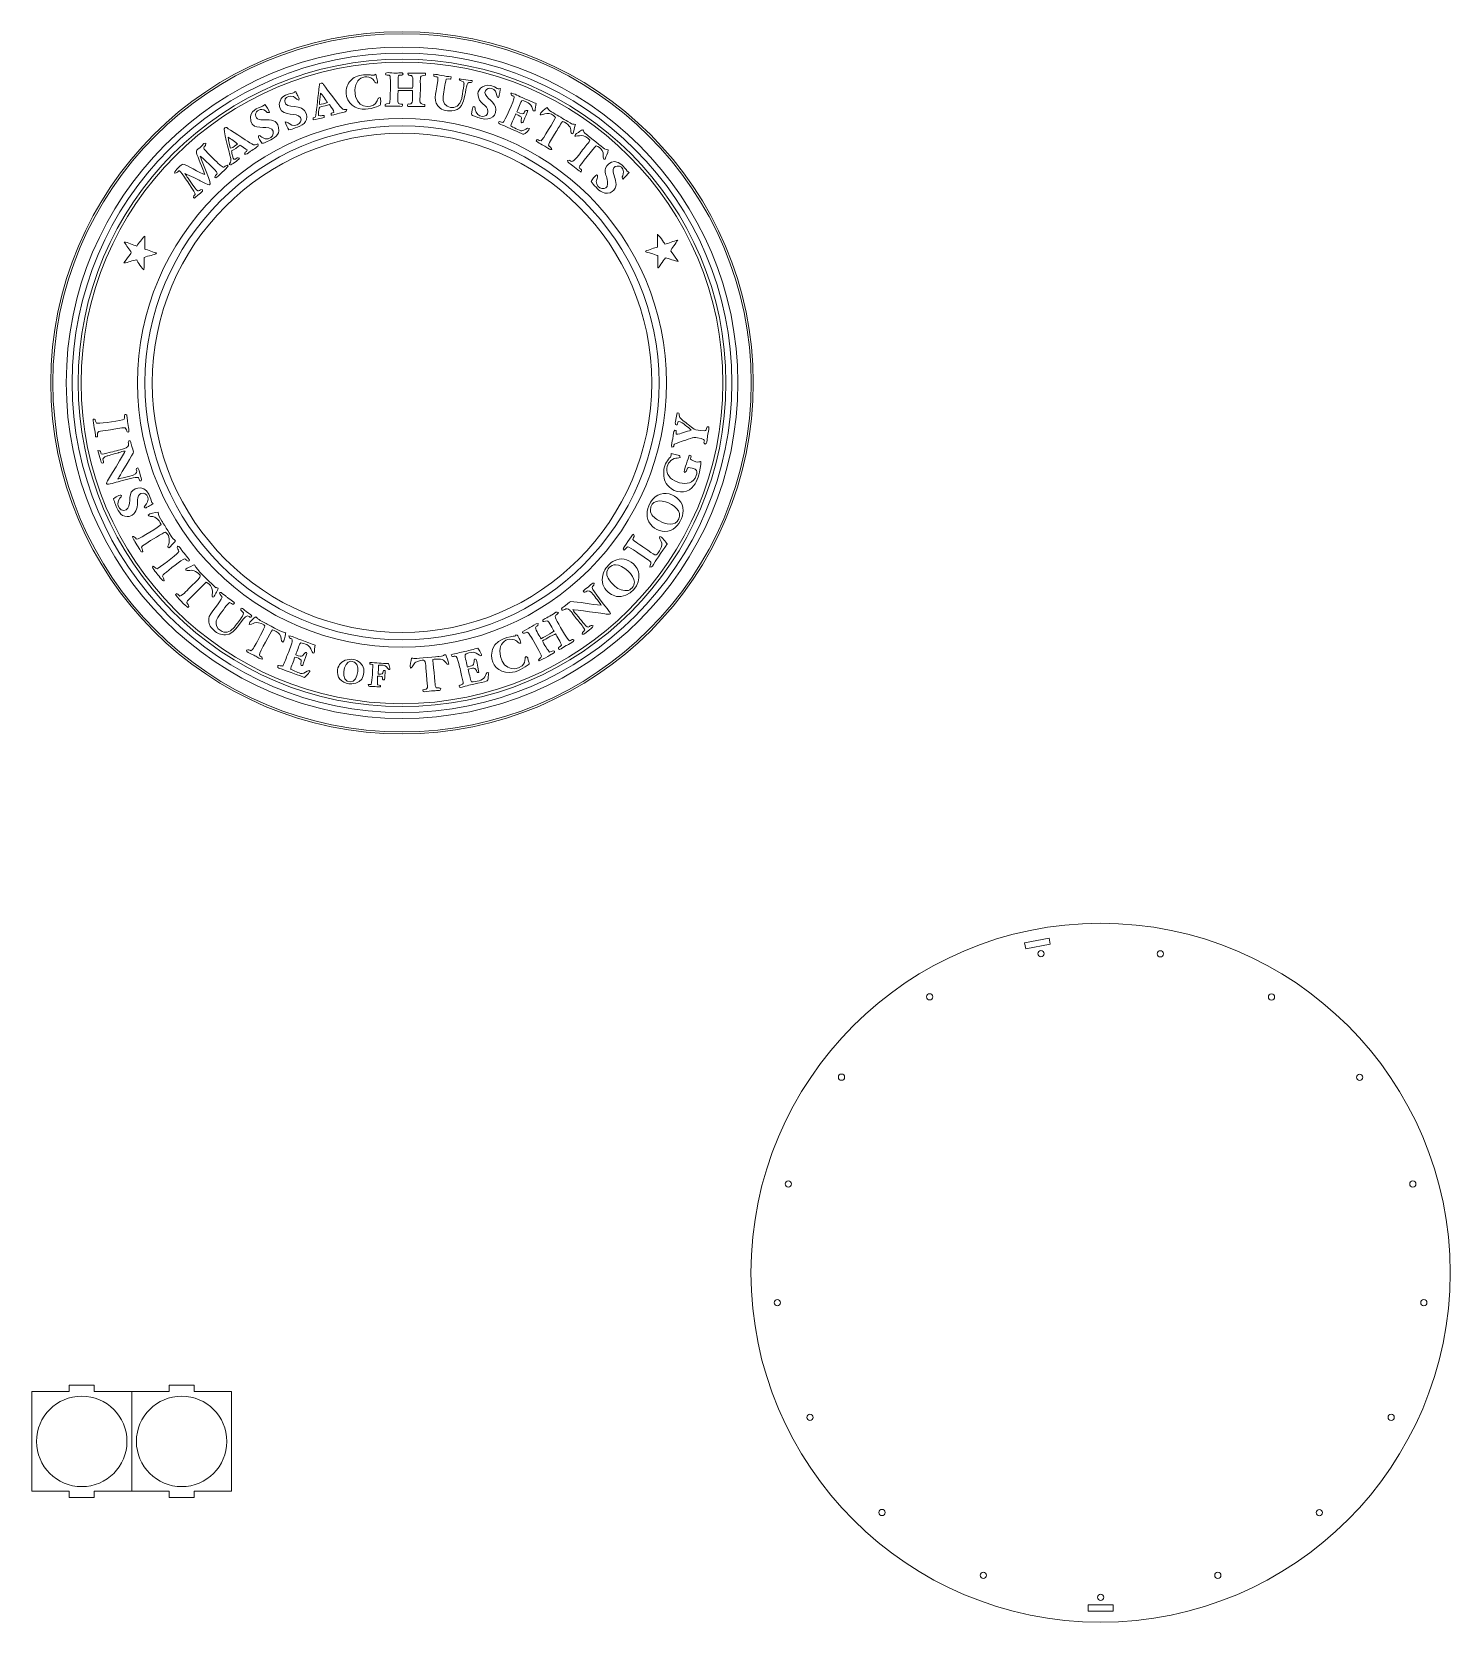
# Model space of a CAD drawing. Header units: inches. Extents: x 1 to 103, y 1 to 65.
# Drawn here: x 46.3 to 103.1, y 1.3 to 65 of the extents above; entities that cross this region are included whole.
import ezdxf

# ---------------------------------------------------------------- set-up
doc = ezdxf.new("R2010")
doc.units = ezdxf.units.IN
doc.header["$MEASUREMENT"] = 0
doc.layers.add('cut', color=6, linetype='Continuous', lineweight=0)
doc.layers.add('etch', color=1, linetype='Continuous', lineweight=0)

msp = doc.modelspace()

# ---------------------------------------------------------------- linework, layer by layer
at = {"layer": 'cut'}
for p, q in [((87.084, 28.717), (86.102, 28.528)), ((87.131, 28.471), (87.084, 28.717)), ((86.102, 28.528), (86.149, 28.283)), ((87.131, 28.471), (86.149, 28.283)), ((46.345, 10.555), (46.345, 6.555)), ((46.345, 10.555), (47.845, 10.555)), ((47.845, 10.555), (47.845, 10.805)), ((47.845, 10.805), (48.845, 10.805)), ((48.845, 10.805), (48.845, 10.555)), ((48.845, 10.555), (50.345, 10.555)), ((50.345, 10.555), (50.345, 6.555)), ((50.345, 10.555), (51.845, 10.555)), ((51.845, 10.555), (51.845, 10.805)), ((51.845, 10.805), (52.845, 10.805)), ((52.845, 10.805), (52.845, 10.555)), ((52.845, 10.555), (54.345, 10.555)), ((54.345, 6.555), (54.345, 10.555)), ((46.345, 6.555), (47.845, 6.555)), ((47.845, 6.555), (47.845, 6.305)), ((48.845, 6.305), (48.845, 6.555)), ((48.845, 6.555), (50.345, 6.555)), ((50.345, 6.555), (51.845, 6.555)), ((51.845, 6.555), (51.845, 6.305)), ((52.845, 6.305), (52.845, 6.555)), ((52.845, 6.555), (54.345, 6.555)), ((47.845, 6.305), (48.845, 6.305)), ((51.845, 6.305), (52.845, 6.305)), ((88.644, 2.009), (88.644, 1.759)), ((88.644, 2.009), (89.644, 2.009)), ((89.644, 1.759), (89.644, 2.009)), ((88.644, 1.759), (89.644, 1.759))]:
    msp.add_line(p, q, dxfattribs=at)
for centre, radius in [((61.17, 50.961), 14.064), ((61.17, 50.961), 10), ((89.144, 15.312), 14), ((86.755, 28.091), 0.125), ((91.533, 28.088), 0.125), ((82.3, 26.365), 0.125), ((95.987, 26.362), 0.125), ((78.769, 23.146), 0.125), ((99.518, 23.144), 0.125), ((76.64, 18.87), 0.125), ((101.648, 18.867), 0.125), ((76.199, 14.112), 0.125), ((102.088, 14.11), 0.125), ((48.345, 8.555), 1.811), ((52.345, 8.555), 1.811), ((77.506, 9.517), 0.125), ((100.781, 9.515), 0.125), ((80.386, 5.705), 0.125), ((97.902, 5.702), 0.125), ((84.447, 3.19), 0.125), ((93.84, 3.187), 0.125), ((89.144, 2.312), 0.125)]:
    msp.add_circle(centre, radius, dxfattribs=at)
at = {"layer": 'etch'}
for radius in [13.982, 13.447, 13.209, 12.971, 12.852, 10.591, 10.293]:
    msp.add_circle((61.17, 50.961), radius, dxfattribs=at)
at = {"layer": 'etch', "lineweight": 9}
for points, knots in [([(59.196, 63.149), (59.196, 63.149), (59.055, 63.043), (58.968, 62.912), (58.934, 62.694)], [0.06666667, 0.06666667, 0.06666667, 0.06666667, 0.06666668, 0.13333333, 0.13333333, 0.13333333, 0.13333333]), ([(59.406, 63.059), (59.406, 63.059), (59.529, 63.223), (59.802, 63.295), (59.999, 63.13)], [0.6, 0.6, 0.6, 0.6, 0.60000001, 0.66666667, 0.66666667, 0.66666667, 0.66666667]), ([(59.979, 63.287), (59.979, 63.287), (59.923, 63.29), (59.889, 63.305), (59.796, 63.305)], [0.8666667, 0.8666667, 0.8666667, 0.8666667, 0.8666667, 1, 1, 1, 1]), ([(60.115, 63.325), (60.115, 63.325), (60.017, 63.299), (60.097, 63.281), (59.979, 63.287)], [0.8, 0.8, 0.8, 0.8, 0.80000001, 0.86666667, 0.86666667, 0.86666667, 0.86666667]), ([(59.999, 63.13), (59.999, 63.13), (60.112, 63.036), (60.051, 62.97), (60.194, 62.967)], [0.66666667, 0.66666667, 0.66666667, 0.66666667, 0.66666668, 0.73333333, 0.73333333, 0.73333333, 0.73333333]), ([(60.194, 62.967), (60.194, 62.967), (60.194, 63.048), (60.14, 63.272), (60.115, 63.325)], [0.73333333, 0.73333333, 0.73333333, 0.73333333, 0.73333334, 0.8, 0.8, 0.8, 0.8]), ([(60.503, 63.342), (60.503, 63.342), (60.499, 63.299), (60.537, 63.3), (60.576, 63.291)], [0.84615385, 0.84615385, 0.84615385, 0.84615385, 0.84615386, 0.88461538, 0.88461538, 0.88461538, 0.88461538]), ([(60.984, 63.37), (60.984, 63.37), (60.825, 63.346), (60.511, 63.446), (60.503, 63.342)], [0.80769231, 0.80769231, 0.80769231, 0.80769231, 0.80769232, 0.84615385, 0.84615385, 0.84615385, 0.84615385]), ([(60.576, 63.291), (60.576, 63.291), (60.679, 63.268), (60.647, 63.319), (60.689, 63.243)], [0.88461538, 0.88461538, 0.88461538, 0.88461538, 0.88461539, 0.92307692, 0.92307692, 0.92307692, 0.92307692]), ([(60.689, 63.243), (60.689, 63.243), (60.728, 63.172), (60.697, 62.259), (60.672, 62.151)], [0.92307692, 0.92307692, 0.92307692, 0.92307692, 0.92307693, 1, 1, 1, 1]), ([(61.11, 63.387), (61.11, 63.387), (61.055, 63.389), (61.015, 63.374), (60.984, 63.37)], [0.76923077, 0.76923077, 0.76923077, 0.76923077, 0.76923078, 0.80769231, 0.80769231, 0.80769231, 0.80769231]), ([(61.01, 63.126), (61.01, 63.126), (61.01, 63.421), (61.165, 63.182), (61.209, 63.345)], [0.69230769, 0.69230769, 0.69230769, 0.69230769, 0.6923077, 0.73076923, 0.73076923, 0.73076923, 0.73076923]), ([(61.01, 62.768), (61.01, 62.768), (61.01, 62.768), (61.01, 63.126), (61.01, 63.126)], [0.65384615, 0.65384615, 0.65384615, 0.65384615, 0.65384616, 0.69230769, 0.69230769, 0.69230769, 0.69230769]), ([(61.209, 63.345), (61.209, 63.345), (61.17, 63.398), (61.21, 63.384), (61.11, 63.387)], [0.73076923, 0.73076923, 0.73076923, 0.73076923, 0.73076924, 0.76923077, 0.76923077, 0.76923077, 0.76923077]), ([(61.408, 63.364), (61.408, 63.364), (61.424, 63.168), (61.607, 63.432), (61.607, 63.066), (61.607, 63.066), (61.607, 62.9), (61.619, 62.906), (61.587, 62.768)], [0.53846154, 0.53846154, 0.53846154, 0.53846154, 0.53846155, 0.57692308, 0.57692308, 0.57692308, 0.57692309, 0.61538462, 0.61538462, 0.61538462, 0.61538462]), ([(62.104, 63.364), (62.104, 63.364), (62.104, 63.364), (61.408, 63.364), (61.408, 63.364)], [0.5, 0.5, 0.5, 0.5, 0.50000001, 0.53846154, 0.53846154, 0.53846154, 0.53846154]), ([(61.905, 62.688), (61.905, 62.688), (61.903, 63.349), (61.869, 63.23), (62.104, 63.285)], [0.42307692, 0.42307692, 0.42307692, 0.42307692, 0.42307693, 0.46153846, 0.46153846, 0.46153846, 0.46153846]), ([(62.104, 63.285), (62.104, 63.285), (62.104, 63.285), (62.104, 63.364), (62.104, 63.364)], [0.46153846, 0.46153846, 0.46153846, 0.46153846, 0.46153847, 0.5, 0.5, 0.5, 0.5]), ([(63.138, 63.225), (63.138, 63.225), (62.9, 63.225), (62.608, 63.325), (62.442, 63.325)], [0.8125, 0.8125, 0.8125, 0.8125, 0.81250001, 0.875, 0.875, 0.875, 0.875]), ([(62.442, 63.325), (62.442, 63.325), (62.442, 63.325), (62.442, 63.245), (62.442, 63.245)], [0.875, 0.875, 0.875, 0.875, 0.875, 1, 1, 1, 1]), ([(62.601, 63.205), (62.601, 63.205), (62.61, 63.103), (62.615, 63.118), (62.596, 62.993)], [0.0625, 0.0625, 0.0625, 0.0625, 0.06250001, 0.125, 0.125, 0.125, 0.125]), ([(62.813, 62.435), (62.813, 62.435), (62.856, 62.68), (62.887, 62.902), (62.939, 63.126)], [0.6875, 0.6875, 0.6875, 0.6875, 0.68750001, 0.75, 0.75, 0.75, 0.75]), ([(62.939, 63.126), (62.939, 63.126), (63.122, 63.174), (63.134, 63.051), (63.138, 63.225)], [0.75, 0.75, 0.75, 0.75, 0.75000001, 0.8125, 0.8125, 0.8125, 0.8125]), ([(63.994, 63.066), (63.994, 63.066), (63.994, 63.066), (63.457, 63.146), (63.457, 63.146)], [0.4375, 0.4375, 0.4375, 0.4375, 0.43750001, 0.5, 0.5, 0.5, 0.5]), ([(63.457, 63.146), (63.457, 63.146), (63.468, 63.006), (63.655, 63.08), (63.655, 62.947)], [0.5, 0.5, 0.5, 0.5, 0.50000001, 0.5625, 0.5625, 0.5625, 0.5625]), ([(63.746, 62.817), (63.746, 62.817), (63.817, 63.156), (63.942, 62.872), (63.994, 63.066)], [0.375, 0.375, 0.375, 0.375, 0.37500001, 0.4375, 0.4375, 0.4375, 0.4375]), ([(56.705, 62.557), (56.705, 62.557), (56.581, 62.532), (56.399, 62.453), (56.335, 62.35)], [0.8, 0.8, 0.8, 0.8, 0.80000001, 0.86666667, 0.86666667, 0.86666667, 0.86666667]), ([(56.474, 62.251), (56.474, 62.251), (56.474, 62.375), (56.585, 62.449), (56.713, 62.449), (56.713, 62.449), (56.902, 62.449), (56.899, 62.326), (57.031, 62.29)], [0.4666667, 0.4666667, 0.4666667, 0.4666667, 0.4666667, 0.5333333, 0.5333333, 0.5333333, 0.5333333, 0.6, 0.6, 0.6, 0.6]), ([(56.912, 62.629), (56.912, 62.629), (56.787, 62.595), (56.951, 62.606), (56.705, 62.557)], [0.73333333, 0.73333333, 0.73333333, 0.73333333, 0.73333334, 0.8, 0.8, 0.8, 0.8]), ([(56.999, 62.456), (56.999, 62.456), (56.965, 62.52), (56.943, 62.571), (56.912, 62.629)], [0.66666667, 0.66666667, 0.66666667, 0.66666667, 0.66666668, 0.73333333, 0.73333333, 0.73333333, 0.73333333]), ([(57.031, 62.29), (57.031, 62.29), (57.065, 62.36), (57.033, 62.39), (56.999, 62.456)], [0.6, 0.6, 0.6, 0.6, 0.60000001, 0.66666667, 0.66666667, 0.66666667, 0.66666667]), ([(57.857, 62.837), (57.857, 62.837), (57.815, 62.53), (57.758, 61.909), (57.715, 61.687)], [0.83333333, 0.83333333, 0.83333333, 0.83333333, 0.83333334, 0.88888889, 0.88888889, 0.88888889, 0.88888889]), ([(58.027, 62.908), (58.027, 62.908), (57.991, 62.954), (58.002, 62.967), (57.926, 62.967), (57.926, 62.967), (57.851, 62.967), (57.867, 62.908), (57.857, 62.837)], [0.7222222, 0.7222222, 0.7222222, 0.7222222, 0.7222222, 0.7777778, 0.7777778, 0.7777778, 0.7777778, 0.8333333, 0.8333333, 0.8333333, 0.8333333]), ([(57.881, 62.336), (57.881, 62.336), (57.89, 62.409), (57.905, 62.512), (57.907, 62.569)], [0.2, 0.2, 0.2, 0.2, 0.2, 0.4, 0.4, 0.4, 0.4]), ([(57.907, 62.569), (57.907, 62.569), (57.959, 62.53), (58.147, 62.262), (58.185, 62.191)], [0.4, 0.4, 0.4, 0.4, 0.4, 0.6, 0.6, 0.6, 0.6]), ([(58.755, 61.966), (58.755, 61.966), (58.596, 62.123), (58.196, 62.695), (58.027, 62.908)], [0.66666667, 0.66666667, 0.66666667, 0.66666667, 0.66666668, 0.72222222, 0.72222222, 0.72222222, 0.72222222]), ([(58.934, 62.694), (58.934, 62.694), (58.88, 62.347), (59.147, 61.932), (59.578, 61.932)], [0.13333333, 0.13333333, 0.13333333, 0.13333333, 0.13333334, 0.2, 0.2, 0.2, 0.2]), ([(60.11, 62.156), (60.11, 62.156), (59.93, 61.945), (59.279, 61.931), (59.279, 62.688), (59.279, 62.688), (59.279, 62.836), (59.339, 62.968), (59.406, 63.059)], [0.4666667, 0.4666667, 0.4666667, 0.4666667, 0.4666667, 0.5333333, 0.5333333, 0.5333333, 0.5333333, 0.6, 0.6, 0.6, 0.6]), ([(61.189, 62.131), (61.189, 62.131), (60.964, 62.131), (61.01, 62.099), (61.01, 62.668)], [0.11538462, 0.11538462, 0.11538462, 0.11538462, 0.11538463, 0.15384615, 0.15384615, 0.15384615, 0.15384615]), ([(61.587, 62.768), (61.587, 62.768), (61.587, 62.768), (61.01, 62.768), (61.01, 62.768)], [0.61538462, 0.61538462, 0.61538462, 0.61538462, 0.61538463, 0.65384615, 0.65384615, 0.65384615, 0.65384615]), ([(61.01, 62.668), (61.01, 62.668), (61.01, 62.668), (61.587, 62.668), (61.587, 62.668)], [0.15384615, 0.15384615, 0.15384615, 0.15384615, 0.15384616, 0.19230769, 0.19230769, 0.19230769, 0.19230769]), ([(61.587, 62.668), (61.587, 62.668), (61.587, 62.44), (61.628, 62.17), (61.521, 62.137)], [0.19230769, 0.19230769, 0.19230769, 0.19230769, 0.1923077, 0.23076923, 0.23076923, 0.23076923, 0.23076923]), ([(62.084, 62.111), (62.084, 62.111), (61.791, 62.118), (61.906, 62.295), (61.905, 62.688)], [0.38461538, 0.38461538, 0.38461538, 0.38461538, 0.38461539, 0.42307692, 0.42307692, 0.42307692, 0.42307692]), ([(62.596, 62.993), (62.596, 62.993), (62.523, 62.519), (62.38, 62.208), (62.697, 61.968)], [0.125, 0.125, 0.125, 0.125, 0.12500001, 0.1875, 0.1875, 0.1875, 0.1875]), ([(63.49, 61.998), (63.49, 61.998), (63.662, 62.171), (63.69, 62.549), (63.746, 62.817)], [0.3125, 0.3125, 0.3125, 0.3125, 0.31250001, 0.375, 0.375, 0.375, 0.375]), ([(63.655, 62.947), (63.655, 62.947), (63.655, 62.947), (63.567, 62.359), (63.567, 62.359)], [0.5625, 0.5625, 0.5625, 0.5625, 0.56250001, 0.625, 0.625, 0.625, 0.625]), ([(64.876, 62.815), (64.876, 62.815), (64.468, 63.016), (64.212, 62.727), (64.212, 62.549)], [0.8461538, 0.8461538, 0.8461538, 0.8461538, 0.8461539, 1, 1, 1, 1]), ([(64.491, 62.589), (64.491, 62.589), (64.491, 62.804), (64.874, 62.878), (64.952, 62.533)], [0.46153846, 0.46153846, 0.46153846, 0.46153846, 0.46153847, 0.53846154, 0.53846154, 0.53846154, 0.53846154]), ([(64.929, 61.912), (64.929, 61.912), (64.929, 62.215), (64.491, 62.372), (64.491, 62.589)], [0.38461538, 0.38461538, 0.38461538, 0.38461538, 0.38461539, 0.46153846, 0.46153846, 0.46153846, 0.46153846]), ([(65.108, 62.748), (65.108, 62.748), (64.982, 62.737), (65.086, 62.711), (64.876, 62.815)], [0.76923077, 0.76923077, 0.76923077, 0.76923077, 0.76923078, 0.84615385, 0.84615385, 0.84615385, 0.84615385]), ([(64.952, 62.533), (64.952, 62.533), (64.982, 62.401), (64.96, 62.43), (65.008, 62.41)], [0.53846154, 0.53846154, 0.53846154, 0.53846154, 0.53846155, 0.61538462, 0.61538462, 0.61538462, 0.61538462]), ([(65.008, 62.41), (65.008, 62.41), (65.009, 62.409), (65.012, 62.35), (65.054, 62.441)], [0.61538462, 0.61538462, 0.61538462, 0.61538462, 0.61538463, 0.69230769, 0.69230769, 0.69230769, 0.69230769]), ([(65.054, 62.441), (65.054, 62.441), (65.054, 62.441), (65.108, 62.748), (65.108, 62.748)], [0.69230769, 0.69230769, 0.69230769, 0.69230769, 0.6923077, 0.76923077, 0.76923077, 0.76923077, 0.76923077]), ([(66.04, 62.367), (66.04, 62.367), (65.877, 62.434), (65.641, 62.566), (65.525, 62.569)], [0.875, 0.875, 0.875, 0.875, 0.87500001, 0.91666667, 0.91666667, 0.91666667, 0.91666667]), ([(65.525, 62.569), (65.525, 62.569), (65.538, 62.42), (65.665, 62.479), (65.665, 62.41)], [0.91666667, 0.91666667, 0.91666667, 0.91666667, 0.91666668, 1, 1, 1, 1]), ([(55.334, 61.939), (55.334, 61.939), (55.239, 61.886), (55.102, 61.765), (55.102, 61.634)], [0.8571429, 0.8571429, 0.8571429, 0.8571429, 0.8571429, 1, 1, 1, 1]), ([(56.236, 61.057), (56.236, 61.057), (56.236, 61.861), (55.301, 61.215), (55.301, 61.714), (55.301, 61.714), (55.301, 61.867), (55.515, 61.989), (55.702, 61.856)], [0.4285714, 0.4285714, 0.4285714, 0.4285714, 0.4285714, 0.5, 0.5, 0.5, 0.5, 0.5714286, 0.5714286, 0.5714286, 0.5714286]), ([(55.649, 62.082), (55.649, 62.082), (55.564, 62.006), (55.505, 62.034), (55.334, 61.939)], [0.78571429, 0.78571429, 0.78571429, 0.78571429, 0.7857143, 0.85714286, 0.85714286, 0.85714286, 0.85714286]), ([(55.679, 62.111), (55.679, 62.111), (55.64, 62.083), (55.679, 62.109), (55.649, 62.082)], [0.71428571, 0.71428571, 0.71428571, 0.71428571, 0.71428572, 0.78571429, 0.78571429, 0.78571429, 0.78571429]), ([(55.858, 61.793), (55.858, 61.793), (55.85, 61.887), (55.727, 62.039), (55.679, 62.111)], [0.64285714, 0.64285714, 0.64285714, 0.64285714, 0.64285715, 0.71428571, 0.71428571, 0.71428571, 0.71428571]), ([(55.702, 61.856), (55.702, 61.856), (55.781, 61.8), (55.768, 61.774), (55.858, 61.793)], [0.57142857, 0.57142857, 0.57142857, 0.57142857, 0.57142858, 0.64285714, 0.64285714, 0.64285714, 0.64285714]), ([(56.335, 62.35), (56.335, 62.35), (56.313, 62.315), (56.255, 62.184), (56.255, 62.131)], [0.8666667, 0.8666667, 0.8666667, 0.8666667, 0.8666667, 1, 1, 1, 1]), ([(57.346, 61.729), (57.346, 61.729), (57.206, 62.229), (56.474, 61.857), (56.474, 62.251)], [0.4, 0.4, 0.4, 0.4, 0.40000001, 0.46666667, 0.46666667, 0.46666667, 0.46666667]), ([(57.827, 61.674), (57.827, 61.674), (57.827, 61.747), (57.824, 61.815), (57.834, 61.886)], [0.22222222, 0.22222222, 0.22222222, 0.22222222, 0.22222223, 0.27777778, 0.27777778, 0.27777778, 0.27777778]), ([(57.834, 61.886), (57.834, 61.886), (57.855, 62.036), (57.83, 61.997), (58.094, 62.063)], [0.27777778, 0.27777778, 0.27777778, 0.27777778, 0.27777779, 0.33333333, 0.33333333, 0.33333333, 0.33333333]), ([(58.185, 62.191), (58.185, 62.191), (58.096, 62.17), (57.948, 62.118), (57.867, 62.111)], [0.6, 0.6, 0.6, 0.6, 0.6, 1, 1, 1, 1]), ([(58.094, 62.063), (58.094, 62.063), (58.168, 62.082), (58.201, 62.097), (58.265, 62.111)], [0.33333333, 0.33333333, 0.33333333, 0.33333333, 0.33333334, 0.38888889, 0.38888889, 0.38888889, 0.38888889]), ([(58.265, 62.111), (58.265, 62.111), (58.35, 61.95), (58.441, 61.927), (58.444, 61.793)], [0.38888889, 0.38888889, 0.38888889, 0.38888889, 0.3888889, 0.44444444, 0.44444444, 0.44444444, 0.44444444]), ([(58.574, 61.742), (58.574, 61.742), (58.82, 61.813), (58.951, 61.793), (58.961, 61.912)], [0.55555556, 0.55555556, 0.55555556, 0.55555556, 0.55555557, 0.61111111, 0.61111111, 0.61111111, 0.61111111]), ([(58.961, 61.912), (58.961, 61.912), (58.824, 61.912), (58.832, 61.89), (58.755, 61.966)], [0.61111111, 0.61111111, 0.61111111, 0.61111111, 0.61111112, 0.66666667, 0.66666667, 0.66666667, 0.66666667]), ([(59.578, 61.932), (59.578, 61.932), (59.771, 61.932), (59.873, 61.924), (60.055, 61.992)], [0.2, 0.2, 0.2, 0.2, 0.20000001, 0.26666667, 0.26666667, 0.26666667, 0.26666667]), ([(60.055, 61.992), (60.055, 61.992), (60.346, 62.101), (60.314, 62.025), (60.314, 62.33)], [0.26666667, 0.26666667, 0.26666667, 0.26666667, 0.26666668, 0.33333333, 0.33333333, 0.33333333, 0.33333333]), ([(60.294, 62.39), (60.294, 62.39), (60.15, 62.378), (60.255, 62.328), (60.11, 62.156)], [0.4, 0.4, 0.4, 0.4, 0.40000001, 0.46666667, 0.46666667, 0.46666667, 0.46666667]), ([(60.314, 62.33), (60.314, 62.33), (60.314, 62.406), (60.32, 62.337), (60.294, 62.39)], [0.33333333, 0.33333333, 0.33333333, 0.33333333, 0.33333334, 0.4, 0.4, 0.4, 0.4]), ([(60.493, 62.052), (60.493, 62.052), (60.493, 62.052), (61.083, 62.041), (61.083, 62.041)], [0.03846154, 0.03846154, 0.03846154, 0.03846154, 0.03846155, 0.07692308, 0.07692308, 0.07692308, 0.07692308]), ([(61.083, 62.041), (61.083, 62.041), (61.18, 62.027), (61.186, 62.027), (61.189, 62.131)], [0.07692308, 0.07692308, 0.07692308, 0.07692308, 0.07692309, 0.11538462, 0.11538462, 0.11538462, 0.11538462]), ([(61.521, 62.137), (61.521, 62.137), (61.42, 62.106), (61.417, 62.182), (61.388, 62.072)], [0.23076923, 0.23076923, 0.23076923, 0.23076923, 0.23076924, 0.26923077, 0.26923077, 0.26923077, 0.26923077]), ([(61.388, 62.072), (61.388, 62.072), (61.411, 62.038), (61.391, 62.032), (61.447, 62.032)], [0.26923077, 0.26923077, 0.26923077, 0.26923077, 0.26923078, 0.30769231, 0.30769231, 0.30769231, 0.30769231]), ([(61.447, 62.032), (61.447, 62.032), (61.447, 62.032), (62.084, 62.032), (62.084, 62.032)], [0.30769231, 0.30769231, 0.30769231, 0.30769231, 0.30769232, 0.34615385, 0.34615385, 0.34615385, 0.34615385]), ([(62.084, 62.032), (62.084, 62.032), (62.084, 62.032), (62.084, 62.111), (62.084, 62.111)], [0.34615385, 0.34615385, 0.34615385, 0.34615385, 0.34615386, 0.38461538, 0.38461538, 0.38461538, 0.38461538]), ([(62.697, 61.968), (62.697, 61.968), (62.831, 61.867), (63.126, 61.814), (63.335, 61.894)], [0.1875, 0.1875, 0.1875, 0.1875, 0.18750001, 0.25, 0.25, 0.25, 0.25]), ([(63.567, 62.359), (63.567, 62.359), (63.428, 61.743), (62.732, 61.97), (62.813, 62.435)], [0.625, 0.625, 0.625, 0.625, 0.62500001, 0.6875, 0.6875, 0.6875, 0.6875]), ([(63.335, 61.894), (63.335, 61.894), (63.377, 61.91), (63.457, 61.965), (63.49, 61.998)], [0.25, 0.25, 0.25, 0.25, 0.25000001, 0.3125, 0.3125, 0.3125, 0.3125]), ([(64.014, 62.032), (64.014, 62.032), (63.916, 61.612), (63.906, 61.716), (64.212, 61.594)], [0.23076923, 0.23076923, 0.23076923, 0.23076923, 0.23076924, 0.30769231, 0.30769231, 0.30769231, 0.30769231]), ([(64.1, 61.919), (64.1, 61.919), (64.083, 62.013), (64.115, 62.023), (64.014, 62.032)], [0.15384615, 0.15384615, 0.15384615, 0.15384615, 0.15384616, 0.23076923, 0.23076923, 0.23076923, 0.23076923]), ([(64.61, 61.833), (64.61, 61.833), (64.61, 61.548), (64.163, 61.558), (64.1, 61.919)], [0.07692308, 0.07692308, 0.07692308, 0.07692308, 0.07692309, 0.15384615, 0.15384615, 0.15384615, 0.15384615]), ([(64.212, 61.594), (64.212, 61.594), (64.595, 61.442), (64.929, 61.559), (64.929, 61.912)], [0.30769231, 0.30769231, 0.30769231, 0.30769231, 0.30769232, 0.38461538, 0.38461538, 0.38461538, 0.38461538]), ([(65.665, 62.41), (65.665, 62.319), (65.271, 61.395), (65.207, 61.395), (65.207, 61.395), (65.124, 61.395), (65.083, 61.455), (65.043, 61.415)], [0, 0, 0, 0, 0.04166667, 0.04166667, 0.04166667, 0.04166668, 0.08333333, 0.08333333, 0.08333333, 0.08333333]), ([(65.764, 61.813), (65.764, 61.813), (65.764, 61.813), (65.934, 62.2), (65.934, 62.2)], [0.58333333, 0.58333333, 0.58333333, 0.58333333, 0.58333334, 0.625, 0.625, 0.625, 0.625]), ([(66.202, 61.873), (66.202, 61.873), (65.996, 61.916), (66.173, 61.617), (65.764, 61.813)], [0.54166667, 0.54166667, 0.54166667, 0.54166667, 0.54166668, 0.58333333, 0.58333333, 0.58333333, 0.58333333]), ([(65.934, 62.2), (65.934, 62.2), (65.965, 62.271), (65.942, 62.193), (65.963, 62.27)], [0.625, 0.625, 0.625, 0.625, 0.62500001, 0.66666667, 0.66666667, 0.66666667, 0.66666667]), ([(65.963, 62.27), (65.963, 62.27), (66.064, 62.268), (66.217, 62.195), (66.276, 62.146)], [0.66666667, 0.66666667, 0.66666667, 0.66666667, 0.66666668, 0.70833333, 0.70833333, 0.70833333, 0.70833333]), ([(66.54, 62.151), (66.54, 62.151), (66.54, 62.151), (66.04, 62.367), (66.04, 62.367)], [0.83333333, 0.83333333, 0.83333333, 0.83333333, 0.83333334, 0.875, 0.875, 0.875, 0.875]), ([(66.047, 61.471), (66.047, 61.471), (66.1, 61.609), (66.194, 61.78), (66.202, 61.873)], [0.5, 0.5, 0.5, 0.5, 0.50000001, 0.54166667, 0.54166667, 0.54166667, 0.54166667]), ([(66.276, 62.146), (66.276, 62.146), (66.355, 62.082), (66.395, 61.964), (66.42, 61.853)], [0.70833333, 0.70833333, 0.70833333, 0.70833333, 0.70833334, 0.75, 0.75, 0.75, 0.75]), ([(66.42, 61.853), (66.42, 61.853), (66.42, 61.853), (66.5, 61.853), (66.5, 61.853)], [0.75, 0.75, 0.75, 0.75, 0.75000001, 0.79166667, 0.79166667, 0.79166667, 0.79166667]), ([(66.5, 61.853), (66.5, 61.853), (66.5, 61.951), (66.521, 62.07), (66.54, 62.151)], [0.79166667, 0.79166667, 0.79166667, 0.79166667, 0.79166668, 0.83333333, 0.83333333, 0.83333333, 0.83333333]), ([(66.977, 61.992), (66.977, 61.992), (66.894, 61.936), (66.708, 61.801), (66.699, 61.694)], [0.8823529, 0.8823529, 0.8823529, 0.8823529, 0.882353, 1, 1, 1, 1]), ([(67.237, 61.774), (67.237, 61.774), (67.095, 61.859), (67.072, 61.851), (66.977, 61.992)], [0.82352941, 0.82352941, 0.82352941, 0.82352941, 0.82352942, 0.88235294, 0.88235294, 0.88235294, 0.88235294]), ([(54.11, 61.19), (54.11, 61.19), (54.088, 61.187), (54.047, 61.168), (54.047, 61.137)], [0.875, 0.875, 0.875, 0.875, 0.875, 1, 1, 1, 1]), ([(54.175, 61.168), (54.175, 61.168), (54.114, 61.204), (54.178, 61.199), (54.11, 61.19)], [0.8125, 0.8125, 0.8125, 0.8125, 0.81250001, 0.875, 0.875, 0.875, 0.875]), ([(55.018, 60.616), (55.018, 60.616), (55.018, 60.616), (54.175, 61.168), (54.175, 61.168)], [0.75, 0.75, 0.75, 0.75, 0.75000001, 0.8125, 0.8125, 0.8125, 0.8125]), ([(55.838, 61.176), (55.838, 61.176), (56.221, 61.083), (55.926, 60.56), (55.56, 60.799)], [0.07142857, 0.07142857, 0.07142857, 0.07142857, 0.07142858, 0.14285714, 0.14285714, 0.14285714, 0.14285714]), ([(56.645, 61.347), (56.645, 61.347), (56.592, 61.39), (56.582, 61.413), (56.494, 61.415)], [0.13333333, 0.13333333, 0.13333333, 0.13333333, 0.13333334, 0.2, 0.2, 0.2, 0.2]), ([(56.494, 61.415), (56.494, 61.415), (56.501, 61.329), (56.595, 61.169), (56.633, 61.097)], [0.2, 0.2, 0.2, 0.2, 0.20000001, 0.26666667, 0.26666667, 0.26666667, 0.26666667]), ([(56.633, 61.097), (56.633, 61.097), (56.717, 61.104), (56.822, 61.152), (56.894, 61.174)], [0.26666667, 0.26666667, 0.26666667, 0.26666667, 0.26666668, 0.33333333, 0.33333333, 0.33333333, 0.33333333]), ([(57.019, 61.662), (57.019, 61.662), (57.319, 61.482), (56.937, 61.11), (56.645, 61.347)], [0.06666667, 0.06666667, 0.06666667, 0.06666667, 0.06666668, 0.13333333, 0.13333333, 0.13333333, 0.13333333]), ([(56.894, 61.174), (56.894, 61.174), (57.139, 61.251), (57.439, 61.395), (57.346, 61.729)], [0.33333333, 0.33333333, 0.33333333, 0.33333333, 0.33333334, 0.4, 0.4, 0.4, 0.4]), ([(57.715, 61.687), (57.715, 61.687), (57.696, 61.589), (57.698, 61.595), (57.608, 61.574)], [0.8888889, 0.8888889, 0.8888889, 0.8888889, 0.8888889, 1, 1, 1, 1]), ([(57.608, 61.495), (57.608, 61.495), (57.691, 61.497), (57.932, 61.568), (58.046, 61.594)], [0.05555556, 0.05555556, 0.05555556, 0.05555556, 0.05555557, 0.11111111, 0.11111111, 0.11111111, 0.11111111]), ([(58.046, 61.674), (58.046, 61.674), (57.908, 61.674), (57.962, 61.642), (57.827, 61.674)], [0.16666667, 0.16666667, 0.16666667, 0.16666667, 0.16666668, 0.22222222, 0.22222222, 0.22222222, 0.22222222]), ([(58.046, 61.594), (58.046, 61.594), (58.046, 61.594), (58.046, 61.674), (58.046, 61.674)], [0.11111111, 0.11111111, 0.11111111, 0.11111111, 0.11111112, 0.16666667, 0.16666667, 0.16666667, 0.16666667]), ([(58.444, 61.793), (58.444, 61.793), (58.354, 61.786), (58.322, 61.767), (58.328, 61.716)], [0.44444444, 0.44444444, 0.44444444, 0.44444444, 0.44444445, 0.5, 0.5, 0.5, 0.5]), ([(58.328, 61.716), (58.328, 61.716), (58.335, 61.661), (58.338, 61.674), (58.574, 61.742)], [0.5, 0.5, 0.5, 0.5, 0.50000001, 0.55555556, 0.55555556, 0.55555556, 0.55555556]), ([(65.043, 61.415), (65.043, 61.415), (64.965, 61.337), (65.221, 61.29), (65.432, 61.183)], [0.08333333, 0.08333333, 0.08333333, 0.08333333, 0.08333334, 0.125, 0.125, 0.125, 0.125]), ([(65.432, 61.183), (65.432, 61.183), (65.491, 61.154), (66.025, 60.918), (66.043, 60.918)], [0.125, 0.125, 0.125, 0.125, 0.12500001, 0.16666667, 0.16666667, 0.16666667, 0.16666667]), ([(65.525, 61.256), (65.525, 61.256), (65.54, 61.321), (65.597, 61.434), (65.624, 61.495)], [0.29166667, 0.29166667, 0.29166667, 0.29166667, 0.29166668, 0.33333333, 0.33333333, 0.33333333, 0.33333333]), ([(65.963, 61.057), (65.963, 61.057), (65.886, 61.057), (65.597, 61.218), (65.525, 61.256)], [0.25, 0.25, 0.25, 0.25, 0.25000001, 0.29166667, 0.29166667, 0.29166667, 0.29166667]), ([(65.624, 61.495), (65.624, 61.495), (65.652, 61.559), (65.71, 61.672), (65.724, 61.733)], [0.33333333, 0.33333333, 0.33333333, 0.33333333, 0.33333334, 0.375, 0.375, 0.375, 0.375]), ([(65.724, 61.733), (65.724, 61.733), (66.021, 61.576), (65.943, 61.657), (65.943, 61.435)], [0.375, 0.375, 0.375, 0.375, 0.37500001, 0.41666667, 0.41666667, 0.41666667, 0.41666667]), ([(65.943, 61.435), (65.943, 61.435), (65.943, 61.359), (65.937, 61.428), (65.963, 61.375)], [0.41666667, 0.41666667, 0.41666667, 0.41666667, 0.41666668, 0.45833333, 0.45833333, 0.45833333, 0.45833333]), ([(65.963, 61.375), (65.963, 61.375), (66.036, 61.395), (66.017, 61.393), (66.047, 61.471)], [0.45833333, 0.45833333, 0.45833333, 0.45833333, 0.45833334, 0.5, 0.5, 0.5, 0.5]), ([(66.281, 61.157), (66.281, 61.157), (66.161, 61.214), (66.093, 61.057), (65.963, 61.057)], [0.20833333, 0.20833333, 0.20833333, 0.20833333, 0.20833334, 0.25, 0.25, 0.25, 0.25]), ([(67.316, 61.594), (67.316, 61.594), (67.301, 61.539), (66.775, 60.659), (66.739, 60.659)], [0.05882353, 0.05882353, 0.05882353, 0.05882353, 0.05882354, 0.11764706, 0.11764706, 0.11764706, 0.11764706]), ([(67.523, 61.603), (67.523, 61.603), (67.421, 61.664), (67.335, 61.716), (67.237, 61.774)], [0.76470588, 0.76470588, 0.76470588, 0.76470588, 0.76470589, 0.82352941, 0.82352941, 0.82352941, 0.82352941]), ([(67.304, 60.969), (67.304, 60.969), (67.404, 61.135), (67.491, 61.282), (67.594, 61.435)], [0.41176471, 0.41176471, 0.41176471, 0.41176471, 0.41176472, 0.47058824, 0.47058824, 0.47058824, 0.47058824]), ([(67.809, 61.431), (67.809, 61.431), (67.709, 61.492), (67.626, 61.541), (67.523, 61.603)], [0.70588235, 0.70588235, 0.70588235, 0.70588235, 0.70588236, 0.76470588, 0.76470588, 0.76470588, 0.76470588]), ([(67.594, 61.435), (67.594, 61.435), (67.695, 61.412), (67.809, 61.324), (67.868, 61.251)], [0.47058824, 0.47058824, 0.47058824, 0.47058824, 0.47058825, 0.52941176, 0.52941176, 0.52941176, 0.52941176]), ([(68.111, 61.316), (68.111, 61.316), (67.956, 61.349), (68.1, 61.256), (67.809, 61.431)], [0.64705882, 0.64705882, 0.64705882, 0.64705882, 0.64705883, 0.70588235, 0.70588235, 0.70588235, 0.70588235]), ([(67.868, 61.251), (67.868, 61.251), (67.983, 61.11), (67.866, 60.977), (68.012, 60.938)], [0.52941176, 0.52941176, 0.52941176, 0.52941176, 0.52941177, 0.58823529, 0.58823529, 0.58823529, 0.58823529]), ([(68.012, 60.938), (68.012, 60.938), (68.031, 60.977), (68.107, 61.26), (68.111, 61.316)], [0.58823529, 0.58823529, 0.58823529, 0.58823529, 0.5882353, 0.64705882, 0.64705882, 0.64705882, 0.64705882]), ([(53.311, 60.56), (53.311, 60.56), (53.168, 60.557), (53.234, 60.518), (53.118, 60.416)], [0.88888889, 0.88888889, 0.88888889, 0.88888889, 0.8888889, 0.92592593, 0.92592593, 0.92592593, 0.92592593]), ([(53.794, 59.769), (53.794, 59.769), (53.719, 59.838), (53.232, 60.305), (53.232, 60.361), (53.232, 60.361), (53.232, 60.494), (53.308, 60.393), (53.311, 60.56)], [0.81481481, 0.81481481, 0.81481481, 0.81481481, 0.81481482, 0.85185185, 0.85185185, 0.85185185, 0.85185186, 0.88888889, 0.88888889, 0.88888889, 0.88888889]), ([(54.306, 60.361), (54.306, 60.361), (54.277, 60.422), (54.209, 60.709), (54.207, 60.799)], [0.5, 0.5, 0.5, 0.5, 0.5, 1, 1, 1, 1]), ([(55.29, 60.493), (55.29, 60.493), (55.216, 60.477), (55.084, 60.576), (55.018, 60.616)], [0.6875, 0.6875, 0.6875, 0.6875, 0.68750001, 0.75, 0.75, 0.75, 0.75]), ([(55.412, 60.51), (55.412, 60.51), (55.388, 60.562), (55.355, 60.507), (55.29, 60.493)], [0.625, 0.625, 0.625, 0.625, 0.62500001, 0.6875, 0.6875, 0.6875, 0.6875]), ([(55.42, 60.858), (55.42, 60.858), (55.384, 60.772), (55.532, 60.661), (55.559, 60.56)], [0.21428571, 0.21428571, 0.21428571, 0.21428571, 0.21428572, 0.28571429, 0.28571429, 0.28571429, 0.28571429]), ([(55.56, 60.799), (55.56, 60.799), (55.496, 60.841), (55.489, 60.887), (55.42, 60.858)], [0.14285714, 0.14285714, 0.14285714, 0.14285714, 0.14285715, 0.21428571, 0.21428571, 0.21428571, 0.21428571]), ([(55.559, 60.56), (55.559, 60.56), (55.65, 60.562), (55.69, 60.595), (55.77, 60.628)], [0.28571429, 0.28571429, 0.28571429, 0.28571429, 0.2857143, 0.35714286, 0.35714286, 0.35714286, 0.35714286]), ([(55.77, 60.628), (55.77, 60.628), (55.934, 60.697), (56.236, 60.839), (56.236, 61.057)], [0.35714286, 0.35714286, 0.35714286, 0.35714286, 0.35714287, 0.42857143, 0.42857143, 0.42857143, 0.42857143]), ([(66.043, 60.918), (66.043, 60.918), (66.096, 60.918), (66.265, 61.095), (66.281, 61.157)], [0.16666667, 0.16666667, 0.16666667, 0.16666667, 0.16666668, 0.20833333, 0.20833333, 0.20833333, 0.20833333]), ([(66.739, 60.659), (66.739, 60.659), (66.604, 60.659), (66.621, 60.776), (66.54, 60.659)], [0.11764706, 0.11764706, 0.11764706, 0.11764706, 0.11764707, 0.17647059, 0.17647059, 0.17647059, 0.17647059]), ([(66.54, 60.659), (66.54, 60.659), (66.584, 60.599), (66.841, 60.471), (66.93, 60.413)], [0.17647059, 0.17647059, 0.17647059, 0.17647059, 0.1764706, 0.23529412, 0.23529412, 0.23529412, 0.23529412]), ([(67.037, 60.48), (67.037, 60.48), (67.061, 60.582), (67.241, 60.863), (67.304, 60.969)], [0.35294118, 0.35294118, 0.35294118, 0.35294118, 0.35294119, 0.41176471, 0.41176471, 0.41176471, 0.41176471]), ([(68.231, 60.997), (68.231, 60.997), (68.109, 60.912), (68.099, 60.924), (68.091, 60.838)], [0.8947368, 0.8947368, 0.8947368, 0.8947368, 0.8947369, 1, 1, 1, 1]), ([(68.41, 61.097), (68.41, 61.097), (68.338, 61.08), (68.284, 61.035), (68.231, 60.997)], [0.84210526, 0.84210526, 0.84210526, 0.84210526, 0.84210527, 0.89473684, 0.89473684, 0.89473684, 0.89473684]), ([(68.506, 60.954), (68.506, 60.954), (68.443, 61.006), (68.446, 61.028), (68.41, 61.097)], [0.78947368, 0.78947368, 0.78947368, 0.78947368, 0.78947369, 0.84210526, 0.84210526, 0.84210526, 0.84210526]), ([(69.137, 60.452), (69.137, 60.452), (69.137, 60.452), (68.506, 60.954), (68.506, 60.954)], [0.73684211, 0.73684211, 0.73684211, 0.73684211, 0.73684212, 0.78947368, 0.78947368, 0.78947368, 0.78947368]), ([(68.688, 60.679), (68.688, 60.679), (68.669, 60.608), (68.582, 60.515), (68.534, 60.456)], [0.05263158, 0.05263158, 0.05263158, 0.05263158, 0.05263159, 0.10526316, 0.10526316, 0.10526316, 0.10526316]), ([(53.118, 60.416), (53.118, 60.416), (53.081, 60.383), (52.933, 60.284), (52.933, 60.242)], [0.92592593, 0.92592593, 0.92592593, 0.92592593, 0.92592594, 1, 1, 1, 1]), ([(53.007, 59.997), (53.007, 59.997), (53.007, 59.997), (53.272, 59.307), (53.272, 59.307)], [0.03703704, 0.03703704, 0.03703704, 0.03703704, 0.03703705, 0.07407407, 0.07407407, 0.07407407, 0.07407407]), ([(53.192, 59.764), (53.192, 59.764), (53.16, 59.845), (53.113, 59.957), (53.093, 60.043)], [0.55555556, 0.55555556, 0.55555556, 0.55555556, 0.55555557, 0.59259259, 0.59259259, 0.59259259, 0.59259259]), ([(53.093, 60.043), (53.093, 60.043), (53.149, 60.005), (53.769, 59.435), (53.769, 59.366), (53.769, 59.366), (53.769, 59.292), (53.696, 59.307), (53.669, 59.207)], [0.59259259, 0.59259259, 0.59259259, 0.59259259, 0.5925926, 0.62962963, 0.62962963, 0.62962963, 0.62962964, 0.66666667, 0.66666667, 0.66666667, 0.66666667]), ([(54.299, 59.691), (54.299, 59.691), (54.304, 59.691), (54.612, 59.865), (54.664, 59.963)], [0.125, 0.125, 0.125, 0.125, 0.12500001, 0.1875, 0.1875, 0.1875, 0.1875]), ([(54.585, 60.52), (54.585, 60.52), (54.495, 60.496), (54.428, 60.389), (54.306, 60.361)], [0.25, 0.25, 0.25, 0.25, 0.25, 0.5, 0.5, 0.5, 0.5]), ([(54.346, 60.262), (54.346, 60.262), (54.414, 60.28), (54.599, 60.423), (54.684, 60.48)], [0.3125, 0.3125, 0.3125, 0.3125, 0.31250001, 0.375, 0.375, 0.375, 0.375]), ([(54.378, 60.055), (54.378, 60.055), (54.357, 60.129), (54.346, 60.171), (54.346, 60.262)], [0.25, 0.25, 0.25, 0.25, 0.25000001, 0.3125, 0.3125, 0.3125, 0.3125]), ([(54.664, 59.963), (54.664, 59.963), (54.515, 60.047), (54.462, 59.759), (54.378, 60.055)], [0.1875, 0.1875, 0.1875, 0.1875, 0.18750001, 0.25, 0.25, 0.25, 0.25]), ([(54.684, 60.48), (54.684, 60.48), (54.684, 60.48), (54.962, 60.301), (54.962, 60.301)], [0.375, 0.375, 0.375, 0.375, 0.37500001, 0.4375, 0.4375, 0.4375, 0.4375]), ([(54.962, 60.301), (54.962, 60.301), (54.95, 60.146), (54.877, 60.287), (54.863, 60.122)], [0.4375, 0.4375, 0.4375, 0.4375, 0.43750001, 0.5, 0.5, 0.5, 0.5]), ([(54.863, 60.122), (54.863, 60.122), (54.955, 60.103), (54.972, 60.149), (55.102, 60.242)], [0.5, 0.5, 0.5, 0.5, 0.50000001, 0.5625, 0.5625, 0.5625, 0.5625]), ([(55.102, 60.242), (55.102, 60.242), (55.22, 60.325), (55.448, 60.431), (55.412, 60.51)], [0.5625, 0.5625, 0.5625, 0.5625, 0.56250001, 0.625, 0.625, 0.625, 0.625]), ([(66.93, 60.413), (66.93, 60.413), (67.177, 60.249), (67.206, 60.317), (67.12, 60.4)], [0.23529412, 0.23529412, 0.23529412, 0.23529412, 0.23529413, 0.29411765, 0.29411765, 0.29411765, 0.29411765]), ([(67.12, 60.4), (67.12, 60.4), (67.08, 60.438), (67.078, 60.42), (67.037, 60.48)], [0.29411765, 0.29411765, 0.29411765, 0.29411765, 0.29411766, 0.35294118, 0.35294118, 0.35294118, 0.35294118]), ([(67.972, 59.824), (67.972, 59.824), (67.89, 59.824), (67.905, 59.918), (67.793, 59.864)], [0.21052632, 0.21052632, 0.21052632, 0.21052632, 0.21052633, 0.26315789, 0.26315789, 0.26315789, 0.26315789]), ([(68.356, 60.235), (68.356, 60.235), (68.3, 60.165), (68.069, 59.824), (67.972, 59.824)], [0.15789474, 0.15789474, 0.15789474, 0.15789474, 0.15789475, 0.21052632, 0.21052632, 0.21052632, 0.21052632]), ([(68.27, 59.605), (68.27, 59.605), (68.27, 59.648), (68.868, 60.407), (68.947, 60.46)], [0.42105263, 0.42105263, 0.42105263, 0.42105263, 0.42105264, 0.47368421, 0.47368421, 0.47368421, 0.47368421]), ([(68.534, 60.456), (68.534, 60.456), (68.47, 60.378), (68.42, 60.314), (68.356, 60.235)], [0.10526316, 0.10526316, 0.10526316, 0.10526316, 0.10526317, 0.15789474, 0.15789474, 0.15789474, 0.15789474]), ([(68.947, 60.46), (68.947, 60.46), (69.04, 60.439), (69.126, 60.347), (69.178, 60.274)], [0.47368421, 0.47368421, 0.47368421, 0.47368421, 0.47368422, 0.52631579, 0.52631579, 0.52631579, 0.52631579]), ([(69.424, 60.301), (69.424, 60.301), (69.283, 60.301), (69.278, 60.341), (69.137, 60.452)], [0.68421053, 0.68421053, 0.68421053, 0.68421053, 0.68421054, 0.73684211, 0.73684211, 0.73684211, 0.73684211]), ([(69.178, 60.274), (69.178, 60.274), (69.272, 60.14), (69.189, 60.042), (69.245, 59.923)], [0.52631579, 0.52631579, 0.52631579, 0.52631579, 0.5263158, 0.57894737, 0.57894737, 0.57894737, 0.57894737]), ([(69.245, 59.923), (69.245, 59.923), (69.245, 59.923), (69.305, 59.923), (69.305, 59.923)], [0.57894737, 0.57894737, 0.57894737, 0.57894737, 0.57894738, 0.63157895, 0.63157895, 0.63157895, 0.63157895]), ([(69.305, 59.923), (69.305, 59.923), (69.317, 60.065), (69.424, 60.123), (69.424, 60.301)], [0.63157895, 0.63157895, 0.63157895, 0.63157895, 0.63157896, 0.68421053, 0.68421053, 0.68421053, 0.68421053]), ([(70.14, 59.505), (70.14, 59.505), (69.69, 60.143), (69.305, 59.657), (69.305, 59.486)], [0.8461538, 0.8461538, 0.8461538, 0.8461538, 0.8461539, 1, 1, 1, 1]), ([(52.396, 59.724), (52.396, 59.724), (52.357, 59.724), (52.067, 59.47), (52.058, 59.366)], [0.11111111, 0.11111111, 0.11111111, 0.11111111, 0.11111112, 0.14814815, 0.14814815, 0.14814815, 0.14814815]), ([(52.058, 59.366), (52.058, 59.366), (52.287, 59.372), (52.168, 59.64), (52.456, 59.207)], [0.14814815, 0.14814815, 0.14814815, 0.14814815, 0.14814816, 0.18518519, 0.18518519, 0.18518519, 0.18518519]), ([(53.272, 59.307), (53.272, 59.307), (53.105, 59.345), (52.484, 59.724), (52.396, 59.724)], [0.07407407, 0.07407407, 0.07407407, 0.07407407, 0.07407408, 0.11111111, 0.11111111, 0.11111111, 0.11111111]), ([(52.603, 59.156), (52.603, 59.156), (52.55, 59.232), (52.52, 59.264), (52.476, 59.347)], [0.40740741, 0.40740741, 0.40740741, 0.40740741, 0.40740742, 0.44444444, 0.44444444, 0.44444444, 0.44444444]), ([(52.476, 59.347), (52.476, 59.347), (52.476, 59.347), (52.993, 59.108), (52.993, 59.108)], [0.44444444, 0.44444444, 0.44444444, 0.44444444, 0.44444445, 0.48148148, 0.48148148, 0.48148148, 0.48148148]), ([(53.11, 59.045), (53.11, 59.045), (53.605, 58.785), (53.589, 58.757), (53.192, 59.764)], [0.51851852, 0.51851852, 0.51851852, 0.51851852, 0.51851853, 0.55555556, 0.55555556, 0.55555556, 0.55555556]), ([(53.713, 59.172), (53.713, 59.172), (53.805, 59.231), (54.146, 59.554), (54.207, 59.645)], [0.7037037, 0.7037037, 0.7037037, 0.7037037, 0.70370371, 0.74074074, 0.74074074, 0.74074074, 0.74074074]), ([(54.163, 59.681), (54.163, 59.681), (54.004, 59.644), (54.107, 59.479), (53.794, 59.769)], [0.77777778, 0.77777778, 0.77777778, 0.77777778, 0.77777779, 0.81481481, 0.81481481, 0.81481481, 0.81481481]), ([(54.207, 59.645), (54.207, 59.645), (54.207, 59.645), (54.163, 59.681), (54.163, 59.681)], [0.74074074, 0.74074074, 0.74074074, 0.74074074, 0.74074075, 0.77777778, 0.77777778, 0.77777778, 0.77777778]), ([(54.32, 59.86), (54.32, 59.86), (54.319, 59.776), (54.167, 59.685), (54.299, 59.691)], [0.0625, 0.0625, 0.0625, 0.0625, 0.06250001, 0.125, 0.125, 0.125, 0.125]), ([(67.793, 59.864), (67.793, 59.864), (67.815, 59.783), (67.845, 59.786), (67.906, 59.738)], [0.26315789, 0.26315789, 0.26315789, 0.26315789, 0.2631579, 0.31578947, 0.31578947, 0.31578947, 0.31578947]), ([(67.906, 59.738), (67.906, 59.738), (68.007, 59.658), (68.281, 59.425), (68.35, 59.406)], [0.31578947, 0.31578947, 0.31578947, 0.31578947, 0.31578948, 0.36842105, 0.36842105, 0.36842105, 0.36842105]), ([(68.35, 59.406), (68.35, 59.406), (68.388, 59.569), (68.27, 59.496), (68.27, 59.605)], [0.36842105, 0.36842105, 0.36842105, 0.36842105, 0.36842106, 0.42105263, 0.42105263, 0.42105263, 0.42105263]), ([(68.928, 59.271), (68.928, 59.271), (68.92, 59.266), (68.769, 59.107), (68.748, 59.028)], [0.23076923, 0.23076923, 0.23076923, 0.23076923, 0.23076924, 0.30769231, 0.30769231, 0.30769231, 0.30769231]), ([(68.947, 59.028), (68.947, 59.028), (68.947, 59.085), (69.079, 59.366), (68.928, 59.271)], [0.15384615, 0.15384615, 0.15384615, 0.15384615, 0.15384616, 0.23076923, 0.23076923, 0.23076923, 0.23076923]), ([(69.743, 58.909), (69.743, 58.909), (69.743, 59.146), (69.623, 59.264), (69.623, 59.506), (69.623, 59.506), (69.623, 59.722), (70.168, 59.726), (70.007, 59.258)], [0.4615385, 0.4615385, 0.4615385, 0.4615385, 0.4615385, 0.5384615, 0.5384615, 0.5384615, 0.5384615, 0.6153846, 0.6153846, 0.6153846, 0.6153846]), ([(70.007, 59.258), (70.007, 59.258), (69.977, 59.17), (69.978, 59.192), (70.021, 59.128)], [0.61538462, 0.61538462, 0.61538462, 0.61538462, 0.61538463, 0.69230769, 0.69230769, 0.69230769, 0.69230769]), ([(70.021, 59.128), (70.021, 59.128), (70.021, 59.128), (70.26, 59.386), (70.26, 59.386)], [0.69230769, 0.69230769, 0.69230769, 0.69230769, 0.6923077, 0.76923077, 0.76923077, 0.76923077, 0.76923077]), ([(70.26, 59.386), (70.26, 59.386), (70.199, 59.47), (70.232, 59.373), (70.14, 59.505)], [0.76923077, 0.76923077, 0.76923077, 0.76923077, 0.76923078, 0.84615385, 0.84615385, 0.84615385, 0.84615385]), ([(52.456, 59.207), (52.456, 59.207), (52.515, 59.119), (52.57, 59.037), (52.631, 58.945)], [0.18518519, 0.18518519, 0.18518519, 0.18518519, 0.1851852, 0.22222222, 0.22222222, 0.22222222, 0.22222222]), ([(53.172, 58.71), (53.172, 58.71), (52.943, 58.691), (53.111, 58.424), (52.603, 59.156)], [0.37037037, 0.37037037, 0.37037037, 0.37037037, 0.37037038, 0.40740741, 0.40740741, 0.40740741, 0.40740741]), ([(52.631, 58.945), (52.631, 58.945), (53.025, 58.352), (52.871, 58.606), (52.814, 58.392)], [0.22222222, 0.22222222, 0.22222222, 0.22222222, 0.22222223, 0.25925926, 0.25925926, 0.25925926, 0.25925926]), ([(52.993, 59.108), (52.993, 59.108), (53.034, 59.088), (53.07, 59.066), (53.11, 59.045)], [0.48148148, 0.48148148, 0.48148148, 0.48148148, 0.48148149, 0.51851852, 0.51851852, 0.51851852, 0.51851852]), ([(53.14, 58.605), (53.14, 58.605), (53.202, 58.665), (53.187, 58.639), (53.172, 58.71)], [0.33333333, 0.33333333, 0.33333333, 0.33333333, 0.33333334, 0.37037037, 0.37037037, 0.37037037, 0.37037037]), ([(53.669, 59.207), (53.669, 59.207), (53.669, 59.207), (53.713, 59.172), (53.713, 59.172)], [0.66666667, 0.66666667, 0.66666667, 0.66666667, 0.66666668, 0.7037037, 0.7037037, 0.7037037, 0.7037037]), ([(68.748, 59.028), (68.748, 59.028), (68.832, 58.903), (69.037, 58.675), (69.165, 58.61)], [0.30769231, 0.30769231, 0.30769231, 0.30769231, 0.30769232, 0.38461538, 0.38461538, 0.38461538, 0.38461538]), ([(69.404, 58.929), (69.404, 58.929), (69.404, 58.628), (68.947, 58.699), (68.947, 59.028)], [0.07692308, 0.07692308, 0.07692308, 0.07692308, 0.07692309, 0.15384615, 0.15384615, 0.15384615, 0.15384615]), ([(69.165, 58.61), (69.165, 58.61), (69.514, 58.429), (69.743, 58.729), (69.743, 58.909)], [0.38461538, 0.38461538, 0.38461538, 0.38461538, 0.38461539, 0.46153846, 0.46153846, 0.46153846, 0.46153846]), ([(52.814, 58.392), (52.814, 58.392), (52.814, 58.392), (52.858, 58.356), (52.858, 58.356)], [0.25925926, 0.25925926, 0.25925926, 0.25925926, 0.25925927, 0.2962963, 0.2962963, 0.2962963, 0.2962963]), ([(52.858, 58.356), (52.858, 58.356), (52.858, 58.356), (53.14, 58.605), (53.14, 58.605)], [0.2962963, 0.2962963, 0.2962963, 0.2962963, 0.29629631, 0.33333333, 0.33333333, 0.33333333, 0.33333333]), ([(50.865, 56.84), (50.865, 56.84), (50.81, 56.804), (50.747, 56.703), (50.703, 56.644)], [0.76923077, 0.76923077, 0.76923077, 0.76923077, 0.76923078, 0.84615385, 0.84615385, 0.84615385, 0.84615385]), ([(50.865, 56.323), (50.865, 56.323), (50.865, 56.323), (50.865, 56.84), (50.865, 56.84)], [0.69230769, 0.69230769, 0.69230769, 0.69230769, 0.6923077, 0.76923077, 0.76923077, 0.76923077, 0.76923077]), ([(71.692, 56.522), (71.692, 56.522), (71.677, 56.579), (71.44, 56.889), (71.394, 56.92)], [0.76923077, 0.76923077, 0.76923077, 0.76923077, 0.76923078, 0.84615385, 0.84615385, 0.84615385, 0.84615385]), ([(71.394, 56.92), (71.394, 56.92), (71.394, 56.92), (71.394, 56.403), (71.394, 56.403)], [0.8461538, 0.8461538, 0.8461538, 0.8461538, 0.8461539, 1, 1, 1, 1]), ([(50.328, 56.164), (50.328, 56.164), (50.328, 56.164), (50.029, 55.766), (50.029, 55.766)], [0.23076923, 0.23076923, 0.23076923, 0.23076923, 0.23076924, 0.30769231, 0.30769231, 0.30769231, 0.30769231]), ([(50.049, 56.602), (50.049, 56.602), (50.097, 56.529), (50.142, 56.463), (50.192, 56.387)], [0.07692308, 0.07692308, 0.07692308, 0.07692308, 0.07692309, 0.15384615, 0.15384615, 0.15384615, 0.15384615]), ([(50.192, 56.387), (50.192, 56.387), (50.233, 56.325), (50.309, 56.232), (50.328, 56.164)], [0.15384615, 0.15384615, 0.15384615, 0.15384615, 0.15384616, 0.23076923, 0.23076923, 0.23076923, 0.23076923]), ([(50.703, 56.644), (50.703, 56.644), (50.65, 56.573), (50.594, 56.513), (50.546, 56.443)], [0.8461538, 0.8461538, 0.8461538, 0.8461538, 0.8461539, 1, 1, 1, 1]), ([(50.845, 55.985), (50.845, 55.985), (50.998, 56.058), (51.277, 56.075), (51.342, 56.164)], [0.53846154, 0.53846154, 0.53846154, 0.53846154, 0.53846155, 0.61538462, 0.61538462, 0.61538462, 0.61538462]), ([(51.342, 56.164), (51.342, 56.164), (51.239, 56.173), (50.99, 56.294), (50.865, 56.323)], [0.61538462, 0.61538462, 0.61538462, 0.61538462, 0.61538463, 0.69230769, 0.69230769, 0.69230769, 0.69230769]), ([(70.916, 56.244), (70.916, 56.244), (70.956, 56.189), (70.944, 56.21), (71.017, 56.185)], [0.07692308, 0.07692308, 0.07692308, 0.07692308, 0.07692309, 0.15384615, 0.15384615, 0.15384615, 0.15384615]), ([(71.017, 56.185), (71.017, 56.185), (71.017, 56.185), (71.413, 56.065), (71.413, 56.065)], [0.15384615, 0.15384615, 0.15384615, 0.15384615, 0.15384616, 0.23076923, 0.23076923, 0.23076923, 0.23076923]), ([(72.209, 56.681), (72.209, 56.681), (72.06, 56.646), (71.83, 56.534), (71.692, 56.522)], [0.69230769, 0.69230769, 0.69230769, 0.69230769, 0.6923077, 0.76923077, 0.76923077, 0.76923077, 0.76923077]), ([(71.931, 56.244), (71.931, 56.244), (71.958, 56.345), (72.148, 56.566), (72.209, 56.681)], [0.61538462, 0.61538462, 0.61538462, 0.61538462, 0.61538463, 0.69230769, 0.69230769, 0.69230769, 0.69230769]), ([(72.229, 55.826), (72.229, 55.826), (72.229, 55.826), (71.931, 56.244), (71.931, 56.244)], [0.53846154, 0.53846154, 0.53846154, 0.53846154, 0.53846155, 0.61538462, 0.61538462, 0.61538462, 0.61538462]), ([(50.029, 55.766), (50.029, 55.766), (50.212, 55.77), (50.359, 55.886), (50.546, 55.886)], [0.30769231, 0.30769231, 0.30769231, 0.30769231, 0.30769232, 0.38461538, 0.38461538, 0.38461538, 0.38461538]), ([(50.546, 55.886), (50.546, 55.886), (50.563, 55.823), (50.776, 55.521), (50.825, 55.488)], [0.38461538, 0.38461538, 0.38461538, 0.38461538, 0.38461539, 0.46153846, 0.46153846, 0.46153846, 0.46153846]), ([(50.825, 55.488), (50.825, 55.488), (50.856, 55.623), (50.845, 55.818), (50.845, 55.985)], [0.46153846, 0.46153846, 0.46153846, 0.46153846, 0.46153847, 0.53846154, 0.53846154, 0.53846154, 0.53846154]), ([(71.413, 56.065), (71.413, 56.065), (71.413, 56.065), (71.413, 55.567), (71.413, 55.567)], [0.23076923, 0.23076923, 0.23076923, 0.23076923, 0.23076924, 0.30769231, 0.30769231, 0.30769231, 0.30769231]), ([(71.413, 55.567), (71.413, 55.567), (71.458, 55.584), (71.43, 55.57), (71.461, 55.599)], [0.30769231, 0.30769231, 0.30769231, 0.30769231, 0.30769232, 0.38461538, 0.38461538, 0.38461538, 0.38461538]), ([(71.461, 55.599), (71.461, 55.599), (71.461, 55.599), (71.712, 55.965), (71.712, 55.965)], [0.38461538, 0.38461538, 0.38461538, 0.38461538, 0.38461539, 0.46153846, 0.46153846, 0.46153846, 0.46153846]), ([(71.712, 55.965), (71.712, 55.965), (71.847, 55.954), (72.106, 55.836), (72.229, 55.826)], [0.46153846, 0.46153846, 0.46153846, 0.46153846, 0.46153847, 0.53846154, 0.53846154, 0.53846154, 0.53846154]), ([(50.069, 49.7), (50.069, 49.7), (50.044, 49.591), (50.074, 49.609), (50.049, 49.501)], [0.8461538, 0.8461538, 0.8461538, 0.8461538, 0.8461539, 1, 1, 1, 1]), ([(50.151, 49.623), (50.151, 49.623), (50.136, 49.698), (50.149, 49.693), (50.069, 49.7)], [0.76923077, 0.76923077, 0.76923077, 0.76923077, 0.76923078, 0.84615385, 0.84615385, 0.84615385, 0.84615385]), ([(72.189, 49.759), (72.189, 49.759), (72.189, 49.759), (72.113, 49.355), (72.113, 49.355)], [0.85714286, 0.85714286, 0.85714286, 0.85714286, 0.85714287, 0.9047619, 0.9047619, 0.9047619, 0.9047619]), ([(72.278, 49.609), (72.278, 49.609), (72.247, 49.723), (72.318, 49.749), (72.189, 49.759)], [0.80952381, 0.80952381, 0.80952381, 0.80952381, 0.80952382, 0.85714286, 0.85714286, 0.85714286, 0.85714286]), ([(48.9, 49.426), (48.9, 49.426), (48.867, 49.516), (48.912, 49.498), (48.796, 49.501)], [0.15384615, 0.15384615, 0.15384615, 0.15384615, 0.15384616, 0.23076923, 0.23076923, 0.23076923, 0.23076923]), ([(48.796, 49.501), (48.796, 49.501), (48.796, 49.356), (48.891, 48.986), (48.895, 48.804)], [0.23076923, 0.23076923, 0.23076923, 0.23076923, 0.23076924, 0.30769231, 0.30769231, 0.30769231, 0.30769231]), ([(48.975, 49.342), (48.975, 49.342), (48.906, 49.342), (48.915, 49.386), (48.9, 49.426)], [0.07692308, 0.07692308, 0.07692308, 0.07692308, 0.07692309, 0.15384615, 0.15384615, 0.15384615, 0.15384615]), ([(48.975, 48.804), (48.975, 48.804), (48.975, 49.078), (48.954, 48.99), (49.492, 49.083)], [0.38461538, 0.38461538, 0.38461538, 0.38461538, 0.38461539, 0.46153846, 0.46153846, 0.46153846, 0.46153846]), ([(49.492, 49.083), (49.492, 49.083), (49.66, 49.112), (49.91, 49.163), (50.089, 49.163)], [0.46153846, 0.46153846, 0.46153846, 0.46153846, 0.46153847, 0.53846154, 0.53846154, 0.53846154, 0.53846154]), ([(50.089, 49.163), (50.089, 49.163), (50.174, 49.035), (50.124, 48.978), (50.206, 48.988)], [0.53846154, 0.53846154, 0.53846154, 0.53846154, 0.53846155, 0.61538462, 0.61538462, 0.61538462, 0.61538462]), ([(50.17, 49.482), (50.17, 49.482), (50.163, 49.532), (50.16, 49.581), (50.151, 49.623)], [0.69230769, 0.69230769, 0.69230769, 0.69230769, 0.6923077, 0.76923077, 0.76923077, 0.76923077, 0.76923077]), ([(50.206, 48.988), (50.206, 48.988), (50.272, 48.996), (50.191, 49.323), (50.17, 49.482)], [0.61538462, 0.61538462, 0.61538462, 0.61538462, 0.61538463, 0.69230769, 0.69230769, 0.69230769, 0.69230769]), ([(72.09, 49.063), (72.09, 49.063), (72.021, 49.013), (72.05, 48.913), (72.012, 48.723)], [0.23809524, 0.23809524, 0.23809524, 0.23809524, 0.23809525, 0.28571429, 0.28571429, 0.28571429, 0.28571429]), ([(72.15, 48.904), (72.15, 48.904), (72.15, 49.063), (72.16, 49.044), (72.09, 49.063)], [0.19047619, 0.19047619, 0.19047619, 0.19047619, 0.1904762, 0.23809524, 0.23809524, 0.23809524, 0.23809524]), ([(72.113, 49.355), (72.113, 49.355), (72.111, 49.285), (72.123, 49.287), (72.189, 49.282)], [0.9047619, 0.9047619, 0.9047619, 0.9047619, 0.90476191, 1, 1, 1, 1]), ([(72.746, 49.063), (72.746, 49.063), (72.573, 49.023), (72.319, 48.904), (72.15, 48.904)], [0.14285714, 0.14285714, 0.14285714, 0.14285714, 0.14285715, 0.19047619, 0.19047619, 0.19047619, 0.19047619]), ([(72.232, 49.42), (72.232, 49.42), (72.346, 49.418), (72.438, 49.328), (72.512, 49.267)], [0.04761905, 0.04761905, 0.04761905, 0.04761905, 0.04761906, 0.0952381, 0.0952381, 0.0952381, 0.0952381]), ([(72.624, 49.299), (72.624, 49.299), (72.557, 49.349), (72.298, 49.531), (72.278, 49.609)], [0.76190476, 0.76190476, 0.76190476, 0.76190476, 0.76190477, 0.80952381, 0.80952381, 0.80952381, 0.80952381]), ([(72.512, 49.267), (72.512, 49.267), (72.583, 49.209), (72.702, 49.129), (72.746, 49.063)], [0.0952381, 0.0952381, 0.0952381, 0.0952381, 0.09523811, 0.14285714, 0.14285714, 0.14285714, 0.14285714]), ([(73.383, 49.202), (73.383, 49.202), (73.359, 49.098), (73.367, 49.043), (73.263, 49.043), (73.263, 49.043), (72.859, 49.043), (72.843, 49.136), (72.624, 49.299)], [0.66666667, 0.66666667, 0.66666667, 0.66666667, 0.66666668, 0.71428571, 0.71428571, 0.71428571, 0.71428572, 0.76190476, 0.76190476, 0.76190476, 0.76190476]), ([(73.462, 49.202), (73.462, 49.202), (73.462, 49.202), (73.383, 49.202), (73.383, 49.202)], [0.61904762, 0.61904762, 0.61904762, 0.61904762, 0.61904763, 0.66666667, 0.66666667, 0.66666667, 0.66666667]), ([(73.403, 48.824), (73.403, 48.824), (73.421, 48.932), (73.462, 49.095), (73.462, 49.202)], [0.57142857, 0.57142857, 0.57142857, 0.57142857, 0.57142858, 0.61904762, 0.61904762, 0.61904762, 0.61904762]), ([(48.895, 48.804), (48.895, 48.804), (48.895, 48.804), (48.975, 48.804), (48.975, 48.804)], [0.30769231, 0.30769231, 0.30769231, 0.30769231, 0.30769232, 0.38461538, 0.38461538, 0.38461538, 0.38461538]), ([(50.288, 48.645), (50.288, 48.645), (50.095, 48.629), (50.345, 48.492), (50.122, 48.354)], [0.24, 0.24, 0.24, 0.24, 0.24000001, 0.28, 0.28, 0.28, 0.28]), ([(50.322, 48.521), (50.322, 48.521), (50.313, 48.561), (50.299, 48.598), (50.288, 48.645)], [0.2, 0.2, 0.2, 0.2, 0.20000001, 0.24, 0.24, 0.24, 0.24]), ([(50.35, 48.409), (50.35, 48.409), (50.334, 48.46), (50.336, 48.462), (50.322, 48.521)], [0.16, 0.16, 0.16, 0.16, 0.16000001, 0.2, 0.2, 0.2, 0.2]), ([(71.97, 48.387), (71.97, 48.387), (72.172, 48.404), (71.885, 48.456), (72.256, 48.578)], [0.33333333, 0.33333333, 0.33333333, 0.33333333, 0.33333334, 0.38095238, 0.38095238, 0.38095238, 0.38095238]), ([(72.012, 48.723), (72.012, 48.723), (71.994, 48.63), (71.939, 48.452), (71.97, 48.387)], [0.28571429, 0.28571429, 0.28571429, 0.28571429, 0.2857143, 0.33333333, 0.33333333, 0.33333333, 0.33333333]), ([(72.256, 48.578), (72.256, 48.578), (72.256, 48.578), (72.808, 48.764), (72.808, 48.764)], [0.38095238, 0.38095238, 0.38095238, 0.38095238, 0.38095239, 0.42857143, 0.42857143, 0.42857143, 0.42857143]), ([(72.808, 48.764), (72.808, 48.764), (72.882, 48.787), (72.907, 48.776), (72.999, 48.76)], [0.42857143, 0.42857143, 0.42857143, 0.42857143, 0.42857144, 0.47619048, 0.47619048, 0.47619048, 0.47619048]), ([(72.999, 48.76), (72.999, 48.76), (73.503, 48.668), (73.14, 48.626), (73.303, 48.506)], [0.47619048, 0.47619048, 0.47619048, 0.47619048, 0.47619049, 0.52380952, 0.52380952, 0.52380952, 0.52380952]), ([(73.303, 48.506), (73.303, 48.506), (73.399, 48.532), (73.363, 48.587), (73.403, 48.824)], [0.52380952, 0.52380952, 0.52380952, 0.52380952, 0.52380953, 0.57142857, 0.57142857, 0.57142857, 0.57142857]), ([(49.5, 48.179), (49.5, 48.179), (48.845, 47.994), (49.275, 48.241), (48.995, 48.248)], [0.36, 0.36, 0.36, 0.36, 0.36000001, 0.4, 0.4, 0.4, 0.4]), ([(48.995, 48.248), (48.995, 48.248), (49.005, 48.122), (49.066, 48.005), (49.094, 47.889)], [0.4, 0.4, 0.4, 0.4, 0.40000001, 0.44, 0.44, 0.44, 0.44]), ([(49.172, 47.741), (49.172, 47.741), (49.323, 47.758), (49.021, 47.933), (49.365, 48.036)], [0.48, 0.48, 0.48, 0.48, 0.48000001, 0.52, 0.52, 0.52, 0.52]), ([(49.094, 47.889), (49.094, 47.889), (49.109, 47.828), (49.113, 47.735), (49.172, 47.741)], [0.44, 0.44, 0.44, 0.44, 0.44000001, 0.48, 0.48, 0.48, 0.48]), ([(50.089, 48.228), (50.089, 48.228), (50.089, 48.228), (49.344, 46.978), (49.344, 46.978)], [0.6, 0.6, 0.6, 0.6, 0.60000001, 0.64, 0.64, 0.64, 0.64]), ([(49.365, 48.036), (49.365, 48.036), (49.365, 48.036), (49.83, 48.168), (49.83, 48.168)], [0.52, 0.52, 0.52, 0.52, 0.52000001, 0.56, 0.56, 0.56, 0.56]), ([(49.813, 48.265), (49.813, 48.265), (49.711, 48.235), (49.615, 48.212), (49.5, 48.179)], [0.32, 0.32, 0.32, 0.32, 0.32000001, 0.36, 0.36, 0.36, 0.36]), ([(50.122, 48.354), (50.122, 48.354), (50.072, 48.324), (49.884, 48.286), (49.813, 48.265)], [0.28, 0.28, 0.28, 0.28, 0.28000001, 0.32, 0.32, 0.32, 0.32]), ([(49.83, 48.168), (49.83, 48.168), (49.913, 48.19), (49.99, 48.225), (50.089, 48.228)], [0.56, 0.56, 0.56, 0.56, 0.56000001, 0.6, 0.6, 0.6, 0.6]), ([(49.844, 47.199), (49.844, 47.199), (49.921, 47.335), (50.422, 48.141), (50.418, 48.202)], [0.08, 0.08, 0.08, 0.08, 0.08000001, 0.12, 0.12, 0.12, 0.12]), ([(50.418, 48.202), (50.418, 48.202), (50.415, 48.236), (50.36, 48.374), (50.35, 48.409)], [0.12, 0.12, 0.12, 0.12, 0.12000001, 0.16, 0.16, 0.16, 0.16]), ([(71.886, 47.954), (71.886, 47.954), (71.762, 47.827), (71.652, 47.614), (71.652, 47.412)], [0.8947368, 0.8947368, 0.8947368, 0.8947368, 0.8947369, 1, 1, 1, 1]), ([(72.951, 47.247), (72.951, 47.247), (72.742, 46.64), (71.772, 47.014), (71.772, 47.452), (71.772, 47.452), (71.772, 47.665), (71.874, 47.854), (72.069, 47.93)], [0.5789474, 0.5789474, 0.5789474, 0.5789474, 0.5789474, 0.6315789, 0.6315789, 0.6315789, 0.631579, 0.6842105, 0.6842105, 0.6842105, 0.6842105]), ([(71.951, 48.128), (71.951, 48.128), (71.951, 48.027), (71.939, 48.007), (71.886, 47.954)], [0.84210526, 0.84210526, 0.84210526, 0.84210526, 0.84210527, 0.89473684, 0.89473684, 0.89473684, 0.89473684]), ([(72.158, 48.077), (72.158, 48.077), (72.085, 48.097), (72.028, 48.122), (71.951, 48.128)], [0.78947368, 0.78947368, 0.78947368, 0.78947368, 0.78947369, 0.84210526, 0.84210526, 0.84210526, 0.84210526]), ([(72.069, 47.93), (72.069, 47.93), (72.159, 47.966), (72.227, 47.93), (72.309, 47.969)], [0.68421053, 0.68421053, 0.68421053, 0.68421053, 0.68421054, 0.73684211, 0.73684211, 0.73684211, 0.73684211]), ([(72.309, 47.969), (72.309, 47.969), (72.3, 48.071), (72.264, 48.049), (72.158, 48.077)], [0.73684211, 0.73684211, 0.73684211, 0.73684211, 0.73684212, 0.78947368, 0.78947368, 0.78947368, 0.78947368]), ([(72.667, 48.069), (72.667, 48.069), (72.635, 47.931), (72.468, 47.498), (72.468, 47.412)], [0.31578947, 0.31578947, 0.31578947, 0.31578947, 0.31578948, 0.36842105, 0.36842105, 0.36842105, 0.36842105]), ([(72.726, 47.909), (72.726, 47.909), (72.726, 48.024), (72.802, 48.057), (72.667, 48.069)], [0.26315789, 0.26315789, 0.26315789, 0.26315789, 0.2631579, 0.31578947, 0.31578947, 0.31578947, 0.31578947]), ([(73.005, 47.79), (73.005, 47.79), (72.945, 47.79), (72.726, 47.865), (72.726, 47.909)], [0.21052632, 0.21052632, 0.21052632, 0.21052632, 0.21052633, 0.26315789, 0.26315789, 0.26315789, 0.26315789]), ([(73.096, 47.48), (73.096, 47.48), (73.167, 47.911), (73.162, 47.79), (73.005, 47.79)], [0.15789474, 0.15789474, 0.15789474, 0.15789474, 0.15789475, 0.21052632, 0.21052632, 0.21052632, 0.21052632]), ([(50.228, 47.213), (50.228, 47.213), (50.228, 47.213), (49.787, 47.11), (49.787, 47.11)], [0.92, 0.92, 0.92, 0.92, 0.92000001, 1, 1, 1, 1]), ([(49.802, 47.003), (49.802, 47.003), (49.989, 47.056), (50.388, 47.173), (50.566, 47.173), (50.566, 47.173), (50.624, 47.173), (50.616, 47.147), (50.639, 47.107)], [0.68, 0.68, 0.68, 0.68, 0.68000001, 0.72, 0.72, 0.72, 0.72000001, 0.76, 0.76, 0.76, 0.76]), ([(49.816, 47.148), (49.816, 47.148), (49.829, 47.169), (49.832, 47.177), (49.844, 47.199)], [0.04, 0.04, 0.04, 0.04, 0.04000001, 0.08, 0.08, 0.08, 0.08]), ([(50.586, 47.551), (50.586, 47.551), (50.38, 47.496), (50.811, 47.366), (50.228, 47.213)], [0.88, 0.88, 0.88, 0.88, 0.88000001, 0.92, 0.92, 0.92, 0.92]), ([(50.678, 47.285), (50.678, 47.285), (50.636, 47.429), (50.65, 47.504), (50.586, 47.551)], [0.84, 0.84, 0.84, 0.84, 0.84000001, 0.88, 0.88, 0.88, 0.88]), ([(50.725, 47.034), (50.725, 47.034), (50.761, 47.109), (50.706, 47.193), (50.678, 47.285)], [0.8, 0.8, 0.8, 0.8, 0.80000001, 0.84, 0.84, 0.84, 0.84]), ([(72.468, 47.412), (72.468, 47.412), (72.468, 47.376), (72.467, 47.41), (72.488, 47.372)], [0.36842105, 0.36842105, 0.36842105, 0.36842105, 0.36842106, 0.42105263, 0.42105263, 0.42105263, 0.42105263]), ([(72.488, 47.372), (72.488, 47.372), (72.611, 47.405), (72.557, 47.571), (72.647, 47.571)], [0.42105263, 0.42105263, 0.42105263, 0.42105263, 0.42105264, 0.47368421, 0.47368421, 0.47368421, 0.47368421]), ([(72.647, 47.571), (72.647, 47.571), (72.705, 47.571), (72.876, 47.523), (72.913, 47.499)], [0.47368421, 0.47368421, 0.47368421, 0.47368421, 0.47368422, 0.52631579, 0.52631579, 0.52631579, 0.52631579]), ([(72.782, 46.76), (72.782, 46.76), (72.967, 46.946), (73.052, 47.211), (73.096, 47.48)], [0.10526316, 0.10526316, 0.10526316, 0.10526316, 0.10526317, 0.15789474, 0.15789474, 0.15789474, 0.15789474]), ([(72.913, 47.499), (72.913, 47.499), (72.995, 47.445), (72.988, 47.352), (72.951, 47.247)], [0.52631579, 0.52631579, 0.52631579, 0.52631579, 0.5263158, 0.57894737, 0.57894737, 0.57894737, 0.57894737]), ([(49.344, 46.978), (49.344, 46.978), (49.29, 46.819), (49.623, 46.952), (49.802, 47.003)], [0.64, 0.64, 0.64, 0.64, 0.64000001, 0.68, 0.68, 0.68, 0.68]), ([(49.937, 46.451), (49.937, 46.451), (49.901, 46.529), (49.649, 46.343), (49.611, 46.318)], [0.06666667, 0.06666667, 0.06666667, 0.06666667, 0.06666668, 0.13333333, 0.13333333, 0.13333333, 0.13333333]), ([(50.328, 46.577), (50.328, 46.577), (50.206, 46.359), (50.351, 45.861), (50.027, 45.846)], [0.8, 0.8, 0.8, 0.8, 0.80000001, 0.86666667, 0.86666667, 0.86666667, 0.86666667]), ([(51.107, 46.302), (51.107, 46.302), (50.963, 46.916), (50.447, 46.792), (50.328, 46.577)], [0.73333333, 0.73333333, 0.73333333, 0.73333333, 0.73333334, 0.8, 0.8, 0.8, 0.8]), ([(50.561, 45.985), (50.561, 45.985), (50.598, 46.25), (50.526, 46.537), (50.805, 46.537)], [0.33333333, 0.33333333, 0.33333333, 0.33333333, 0.33333334, 0.4, 0.4, 0.4, 0.4]), ([(50.639, 47.107), (50.639, 47.107), (50.692, 47.015), (50.629, 47.045), (50.725, 47.034)], [0.76, 0.76, 0.76, 0.76, 0.76000001, 0.8, 0.8, 0.8, 0.8]), ([(50.805, 46.537), (50.805, 46.537), (50.925, 46.537), (51.004, 46.414), (51.004, 46.298)], [0.4, 0.4, 0.4, 0.4, 0.40000001, 0.46666667, 0.46666667, 0.46666667, 0.46666667]), ([(71.866, 46.79), (71.866, 46.79), (72.097, 46.56), (72.533, 46.51), (72.782, 46.76)], [0.05263158, 0.05263158, 0.05263158, 0.05263158, 0.05263159, 0.10526316, 0.10526316, 0.10526316, 0.10526316]), ([(49.611, 46.318), (49.611, 46.318), (49.626, 46.254), (49.67, 46.154), (49.697, 46.085)], [0.13333333, 0.13333333, 0.13333333, 0.13333333, 0.13333334, 0.2, 0.2, 0.2, 0.2]), ([(49.697, 46.085), (49.697, 46.085), (49.767, 45.905), (49.88, 45.602), (50.168, 45.602)], [0.2, 0.2, 0.2, 0.2, 0.20000001, 0.26666667, 0.26666667, 0.26666667, 0.26666667]), ([(50.027, 45.846), (50.027, 45.846), (49.879, 45.84), (49.79, 46.025), (49.79, 46.119)], [0.8666667, 0.8666667, 0.8666667, 0.8666667, 0.8666667, 1, 1, 1, 1]), ([(50.168, 45.602), (50.168, 45.602), (50.362, 45.602), (50.531, 45.759), (50.561, 45.985)], [0.26666667, 0.26666667, 0.26666667, 0.26666667, 0.26666668, 0.33333333, 0.33333333, 0.33333333, 0.33333333]), ([(51.004, 46.298), (51.004, 46.298), (51.004, 46.135), (50.871, 46.079), (50.845, 45.98)], [0.46666667, 0.46666667, 0.46666667, 0.46666667, 0.46666668, 0.53333333, 0.53333333, 0.53333333, 0.53333333]), ([(50.845, 45.98), (50.845, 45.98), (50.917, 45.919), (50.919, 45.961), (51.011, 46.013)], [0.53333333, 0.53333333, 0.53333333, 0.53333333, 0.53333334, 0.6, 0.6, 0.6, 0.6]), ([(51.011, 46.013), (51.011, 46.013), (51.084, 46.054), (51.133, 46.082), (51.203, 46.119)], [0.6, 0.6, 0.6, 0.6, 0.60000001, 0.66666667, 0.66666667, 0.66666667, 0.66666667]), ([(51.203, 46.119), (51.203, 46.119), (51.147, 46.195), (51.151, 46.118), (51.107, 46.302)], [0.66666667, 0.66666667, 0.66666667, 0.66666667, 0.66666668, 0.73333333, 0.73333333, 0.73333333, 0.73333333]), ([(71.055, 46.04), (71.055, 46.04), (70.932, 45.729), (70.959, 45.445), (71.199, 45.209)], [0.2, 0.2, 0.2, 0.2, 0.2, 0.4, 0.4, 0.4, 0.4]), ([(51.521, 45.284), (51.521, 45.284), (51.477, 45.218), (50.668, 44.727), (50.603, 44.708)], [0.11764706, 0.11764706, 0.11764706, 0.11764706, 0.11764707, 0.17647059, 0.17647059, 0.17647059, 0.17647059]), ([(51.402, 45.781), (51.402, 45.781), (51.296, 45.781), (51.055, 45.732), (51.004, 45.662)], [0.8823529, 0.8823529, 0.8823529, 0.8823529, 0.882353, 1, 1, 1, 1]), ([(51.326, 45.546), (51.326, 45.546), (51.396, 45.492), (51.496, 45.376), (51.521, 45.284)], [0.05882353, 0.05882353, 0.05882353, 0.05882353, 0.05882354, 0.11764706, 0.11764706, 0.11764706, 0.11764706]), ([(51.557, 45.419), (51.557, 45.419), (51.461, 45.571), (51.402, 45.634), (51.402, 45.781)], [0.82352941, 0.82352941, 0.82352941, 0.82352941, 0.82352942, 0.88235294, 0.88235294, 0.88235294, 0.88235294]), ([(51.899, 44.866), (51.899, 44.866), (51.899, 44.866), (51.557, 45.419), (51.557, 45.419)], [0.76470588, 0.76470588, 0.76470588, 0.76470588, 0.76470589, 0.82352941, 0.82352941, 0.82352941, 0.82352941]), ([(71.405, 45.474), (71.405, 45.474), (71.285, 45.553), (71.115, 45.676), (71.115, 45.861)], [0.5, 0.5, 0.5, 0.5, 0.5, 1, 1, 1, 1]), ([(72.184, 45.408), (72.184, 45.408), (71.998, 45.201), (71.589, 45.354), (71.405, 45.474)], [0.25, 0.25, 0.25, 0.25, 0.25, 0.5, 0.5, 0.5, 0.5]), ([(72.03, 45.105), (72.03, 45.105), (72.248, 45.243), (72.428, 45.576), (72.428, 45.841)], [0.6, 0.6, 0.6, 0.6, 0.6, 1, 1, 1, 1]), ([(50.459, 44.784), (50.459, 44.784), (50.387, 44.834), (50.333, 44.818), (50.43, 44.671)], [0.23529412, 0.23529412, 0.23529412, 0.23529412, 0.23529413, 0.29411765, 0.29411765, 0.29411765, 0.29411765]), ([(50.43, 44.671), (50.43, 44.671), (50.43, 44.671), (50.678, 44.262), (50.678, 44.262)], [0.29411765, 0.29411765, 0.29411765, 0.29411765, 0.29411766, 0.35294118, 0.35294118, 0.35294118, 0.35294118]), ([(50.603, 44.708), (50.603, 44.708), (50.505, 44.681), (50.522, 44.74), (50.459, 44.784)], [0.17647059, 0.17647059, 0.17647059, 0.17647059, 0.1764706, 0.23529412, 0.23529412, 0.23529412, 0.23529412]), ([(50.948, 44.544), (50.948, 44.544), (51.064, 44.618), (51.61, 44.964), (51.7, 44.985)], [0.47058824, 0.47058824, 0.47058824, 0.47058824, 0.47058825, 0.52941176, 0.52941176, 0.52941176, 0.52941176]), ([(51.7, 44.985), (51.7, 44.985), (51.823, 44.895), (51.905, 44.694), (51.812, 44.473)], [0.52941176, 0.52941176, 0.52941176, 0.52941176, 0.52941177, 0.58823529, 0.58823529, 0.58823529, 0.58823529]), ([(51.839, 44.349), (51.839, 44.349), (51.856, 44.361), (52.083, 44.606), (52.098, 44.627)], [0.64705882, 0.64705882, 0.64705882, 0.64705882, 0.64705883, 0.70588235, 0.70588235, 0.70588235, 0.70588235]), ([(52.098, 44.627), (52.098, 44.627), (52.019, 44.745), (52.086, 44.583), (51.899, 44.866)], [0.70588235, 0.70588235, 0.70588235, 0.70588235, 0.70588236, 0.76470588, 0.76470588, 0.76470588, 0.76470588]), ([(70.439, 44.906), (70.439, 44.906), (70.381, 44.867), (70.026, 44.331), (70.03, 44.307)], [0.76923077, 0.76923077, 0.76923077, 0.76923077, 0.76923078, 0.84615385, 0.84615385, 0.84615385, 0.84615385]), ([(70.853, 44.365), (70.853, 44.365), (70.79, 44.406), (70.419, 44.641), (70.419, 44.687), (70.419, 44.687), (70.419, 44.829), (70.523, 44.78), (70.439, 44.906)], [0.6153846, 0.6153846, 0.6153846, 0.6153846, 0.6153846, 0.6923077, 0.6923077, 0.6923077, 0.6923077, 0.7692308, 0.7692308, 0.7692308, 0.7692308]), ([(71.199, 45.209), (71.199, 45.209), (71.395, 45.015), (71.757, 44.933), (72.03, 45.105)], [0.4, 0.4, 0.4, 0.4, 0.4, 0.6, 0.6, 0.6, 0.6]), ([(71.493, 44.806), (71.493, 44.806), (71.422, 44.657), (71.718, 44.615), (71.485, 44.238)], [0.46153846, 0.46153846, 0.46153846, 0.46153846, 0.46153847, 0.53846154, 0.53846154, 0.53846154, 0.53846154]), ([(71.791, 44.508), (71.791, 44.508), (71.739, 44.586), (71.583, 44.782), (71.493, 44.806)], [0.38461538, 0.38461538, 0.38461538, 0.38461538, 0.38461539, 0.46153846, 0.46153846, 0.46153846, 0.46153846]), ([(50.785, 44.19), (50.785, 44.19), (50.785, 44.416), (50.619, 44.333), (50.948, 44.544)], [0.41176471, 0.41176471, 0.41176471, 0.41176471, 0.41176472, 0.47058824, 0.47058824, 0.47058824, 0.47058824]), ([(50.678, 44.262), (50.678, 44.262), (50.714, 44.201), (50.705, 44.197), (50.785, 44.19)], [0.35294118, 0.35294118, 0.35294118, 0.35294118, 0.35294119, 0.41176471, 0.41176471, 0.41176471, 0.41176471]), ([(52.205, 44.162), (52.205, 44.162), (52.13, 44.071), (51.407, 43.514), (51.362, 43.514)], [0.0625, 0.0625, 0.0625, 0.0625, 0.06250001, 0.125, 0.125, 0.125, 0.125]), ([(51.812, 44.473), (51.812, 44.473), (51.777, 44.39), (51.775, 44.392), (51.839, 44.349)], [0.58823529, 0.58823529, 0.58823529, 0.58823529, 0.5882353, 0.64705882, 0.64705882, 0.64705882, 0.64705882]), ([(52.26, 44.375), (52.26, 44.375), (52.22, 44.415), (52.16, 44.442), (52.167, 44.359)], [0.8125, 0.8125, 0.8125, 0.8125, 0.81250001, 0.875, 0.875, 0.875, 0.875]), ([(52.167, 44.359), (52.167, 44.359), (52.17, 44.319), (52.219, 44.288), (52.237, 44.21)], [0.875, 0.875, 0.875, 0.875, 0.875, 1, 1, 1, 1]), ([(52.354, 44.247), (52.354, 44.247), (52.336, 44.271), (52.277, 44.359), (52.26, 44.375)], [0.75, 0.75, 0.75, 0.75, 0.75000001, 0.8125, 0.8125, 0.8125, 0.8125]), ([(52.633, 43.904), (52.633, 43.904), (52.633, 43.904), (52.354, 44.247), (52.354, 44.247)], [0.6875, 0.6875, 0.6875, 0.6875, 0.68750001, 0.75, 0.75, 0.75, 0.75]), ([(70.434, 43.708), (70.434, 43.708), (70.204, 43.919), (69.946, 43.964), (69.663, 43.832)], [0.4285714, 0.4285714, 0.4285714, 0.4285714, 0.4285714, 0.5714286, 0.5714286, 0.5714286, 0.5714286]), ([(70.03, 44.307), (70.03, 44.307), (70.054, 44.165), (70.166, 44.389), (70.2, 44.389)], [0.8461538, 0.8461538, 0.8461538, 0.8461538, 0.8461539, 1, 1, 1, 1]), ([(71.485, 44.238), (71.485, 44.238), (71.322, 43.973), (71.353, 44.031), (70.853, 44.365)], [0.53846154, 0.53846154, 0.53846154, 0.53846154, 0.53846155, 0.61538462, 0.61538462, 0.61538462, 0.61538462]), ([(71.29, 43.776), (71.29, 43.776), (71.29, 43.776), (71.764, 44.476), (71.764, 44.476)], [0.23076923, 0.23076923, 0.23076923, 0.23076923, 0.23076924, 0.30769231, 0.30769231, 0.30769231, 0.30769231]), ([(71.764, 44.476), (71.764, 44.476), (71.792, 44.512), (71.775, 44.489), (71.791, 44.508)], [0.30769231, 0.30769231, 0.30769231, 0.30769231, 0.30769232, 0.38461538, 0.38461538, 0.38461538, 0.38461538]), ([(51.173, 43.576), (51.173, 43.576), (51.168, 43.54), (51.275, 43.422), (51.309, 43.381)], [0.1875, 0.1875, 0.1875, 0.1875, 0.18750001, 0.25, 0.25, 0.25, 0.25]), ([(51.362, 43.514), (51.362, 43.514), (51.297, 43.514), (51.19, 43.704), (51.173, 43.576)], [0.125, 0.125, 0.125, 0.125, 0.12500001, 0.1875, 0.1875, 0.1875, 0.1875]), ([(51.309, 43.381), (51.309, 43.381), (51.309, 43.381), (51.575, 43.05), (51.575, 43.05)], [0.25, 0.25, 0.25, 0.25, 0.25000001, 0.3125, 0.3125, 0.3125, 0.3125]), ([(51.657, 43.318), (51.657, 43.318), (51.815, 43.442), (52.366, 43.911), (52.456, 43.911), (52.456, 43.911), (52.523, 43.911), (52.524, 43.852), (52.575, 43.826)], [0.5, 0.5, 0.5, 0.5, 0.5, 0.5625, 0.5625, 0.5625, 0.5625, 0.625, 0.625, 0.625, 0.625]), ([(52.569, 43.539), (52.569, 43.539), (52.49, 43.484), (52.526, 43.545), (52.516, 43.454)], [0.8947368, 0.8947368, 0.8947368, 0.8947368, 0.8947369, 1, 1, 1, 1]), ([(52.516, 43.454), (52.593, 43.417), (52.637, 43.454), (52.735, 43.454), (52.735, 43.454), (52.866, 43.454), (53.093, 43.305), (53.093, 43.215)], [0, 0, 0, 0, 0.0526316, 0.0526316, 0.0526316, 0.0526316, 0.1052632, 0.1052632, 0.1052632, 0.1052632]), ([(52.854, 43.673), (52.854, 43.673), (52.854, 43.673), (52.569, 43.539), (52.569, 43.539)], [0.84210526, 0.84210526, 0.84210526, 0.84210526, 0.84210527, 0.89473684, 0.89473684, 0.89473684, 0.89473684]), ([(52.575, 43.826), (52.575, 43.826), (52.645, 43.792), (52.678, 43.836), (52.633, 43.904)], [0.625, 0.625, 0.625, 0.625, 0.62500001, 0.6875, 0.6875, 0.6875, 0.6875]), ([(53.535, 42.922), (53.535, 42.922), (53.324, 43.133), (52.987, 43.421), (52.854, 43.673)], [0.78947368, 0.78947368, 0.78947368, 0.78947368, 0.78947369, 0.84210526, 0.84210526, 0.84210526, 0.84210526]), ([(69.265, 43.414), (69.265, 43.414), (69.231, 43.339), (69.186, 43.183), (69.186, 43.076)], [0.7142857, 0.7142857, 0.7142857, 0.7142857, 0.7142857, 1, 1, 1, 1]), ([(69.663, 43.832), (69.663, 43.832), (69.514, 43.762), (69.333, 43.567), (69.265, 43.414)], [0.5714286, 0.5714286, 0.5714286, 0.5714286, 0.5714286, 0.7142857, 0.7142857, 0.7142857, 0.7142857]), ([(69.723, 43.673), (69.723, 43.673), (70.013, 43.673), (70.479, 43.265), (70.479, 42.977)], [0.1666667, 0.1666667, 0.1666667, 0.1666667, 0.1666667, 0.3333333, 0.3333333, 0.3333333, 0.3333333]), ([(70.658, 43.156), (70.658, 43.156), (70.658, 43.385), (70.619, 43.538), (70.434, 43.708)], [0.2857143, 0.2857143, 0.2857143, 0.2857143, 0.2857143, 0.4285714, 0.4285714, 0.4285714, 0.4285714]), ([(70.924, 43.939), (70.924, 43.939), (71.266, 43.711), (71.1, 43.785), (71.095, 43.573)], [0.07692308, 0.07692308, 0.07692308, 0.07692308, 0.07692309, 0.15384615, 0.15384615, 0.15384615, 0.15384615]), ([(71.095, 43.573), (71.095, 43.573), (71.198, 43.576), (71.205, 43.64), (71.29, 43.776)], [0.15384615, 0.15384615, 0.15384615, 0.15384615, 0.15384616, 0.23076923, 0.23076923, 0.23076923, 0.23076923]), ([(51.64, 43.036), (51.64, 43.036), (51.637, 43.205), (51.494, 43.191), (51.657, 43.318)], [0.4375, 0.4375, 0.4375, 0.4375, 0.43750001, 0.5, 0.5, 0.5, 0.5]), ([(51.575, 43.05), (51.575, 43.05), (51.579, 43.048), (51.584, 43.046), (51.589, 43.044)], [0.3125, 0.3125, 0.3125, 0.3125, 0.31250001, 0.375, 0.375, 0.375, 0.375]), ([(51.589, 43.044), (51.589, 43.044), (51.619, 43.033), (51.606, 43.037), (51.64, 43.036)], [0.375, 0.375, 0.375, 0.375, 0.37500001, 0.4375, 0.4375, 0.4375, 0.4375]), ([(52.71, 42.802), (52.71, 42.802), (52.614, 42.706), (52.399, 42.452), (52.277, 42.42)], [0.15789474, 0.15789474, 0.15789474, 0.15789474, 0.15789475, 0.21052632, 0.21052632, 0.21052632, 0.21052632]), ([(53.093, 43.215), (53.093, 43.215), (53.093, 43.158), (52.768, 42.861), (52.71, 42.802)], [0.10526316, 0.10526316, 0.10526316, 0.10526316, 0.10526317, 0.15789474, 0.15789474, 0.15789474, 0.15789474]), ([(52.72, 42.375), (52.72, 42.375), (52.72, 42.375), (53.331, 42.977), (53.331, 42.977)], [0.47368421, 0.47368421, 0.47368421, 0.47368421, 0.47368422, 0.52631579, 0.52631579, 0.52631579, 0.52631579]), ([(53.331, 42.977), (53.331, 42.977), (53.649, 42.808), (53.57, 42.547), (53.57, 42.439), (53.57, 42.439), (53.57, 42.363), (53.564, 42.432), (53.59, 42.38)], [0.5263158, 0.5263158, 0.5263158, 0.5263158, 0.5263158, 0.5789474, 0.5789474, 0.5789474, 0.5789474, 0.6315789, 0.6315789, 0.6315789, 0.6315789]), ([(53.809, 42.738), (53.809, 42.738), (53.66, 42.809), (53.802, 42.655), (53.535, 42.922)], [0.73684211, 0.73684211, 0.73684211, 0.73684211, 0.73684212, 0.78947368, 0.78947368, 0.78947368, 0.78947368]), ([(53.716, 42.533), (53.716, 42.533), (53.748, 42.592), (53.803, 42.671), (53.809, 42.738)], [0.68421053, 0.68421053, 0.68421053, 0.68421053, 0.68421054, 0.73684211, 0.73684211, 0.73684211, 0.73684211]), ([(68.633, 42.793), (68.633, 42.793), (68.575, 42.745), (68.465, 42.671), (68.43, 42.618)], [0.90909091, 0.90909091, 0.90909091, 0.90909091, 0.90909092, 1, 1, 1, 1]), ([(68.867, 42.937), (68.867, 42.937), (68.762, 42.934), (68.785, 42.917), (68.633, 42.793)], [0.86363636, 0.86363636, 0.86363636, 0.86363636, 0.86363637, 0.90909091, 0.90909091, 0.90909091, 0.90909091]), ([(69.444, 41.843), (69.444, 41.843), (69.331, 41.99), (68.788, 42.635), (68.788, 42.758), (68.788, 42.758), (68.788, 42.851), (68.864, 42.781), (68.867, 42.937)], [0.77272727, 0.77272727, 0.77272727, 0.77272727, 0.77272728, 0.81818182, 0.81818182, 0.81818182, 0.81818183, 0.86363636, 0.86363636, 0.86363636, 0.86363636]), ([(69.628, 42.882), (69.628, 42.882), (69.528, 42.983), (69.365, 43.153), (69.365, 43.315)], [0.6666667, 0.6666667, 0.6666667, 0.6666667, 0.6666667, 1, 1, 1, 1]), ([(69.564, 42.479), (69.564, 42.479), (70.077, 42.186), (70.658, 42.733), (70.658, 43.156)], [0.1428571, 0.1428571, 0.1428571, 0.1428571, 0.1428572, 0.2857143, 0.2857143, 0.2857143, 0.2857143]), ([(70.479, 42.977), (70.479, 42.977), (70.479, 42.829), (70.326, 42.638), (70.18, 42.638), (70.18, 42.638), (69.931, 42.638), (69.813, 42.696), (69.628, 42.882)], [0.3333333, 0.3333333, 0.3333333, 0.3333333, 0.3333333, 0.5, 0.5, 0.5, 0.5, 0.6666667, 0.6666667, 0.6666667, 0.6666667]), ([(52.186, 42.49), (52.186, 42.49), (52.107, 42.537), (52.178, 42.524), (52.098, 42.479)], [0.26315789, 0.26315789, 0.26315789, 0.26315789, 0.2631579, 0.31578947, 0.31578947, 0.31578947, 0.31578947]), ([(52.098, 42.479), (52.098, 42.479), (52.118, 42.404), (52.52, 42.013), (52.595, 41.962)], [0.31578947, 0.31578947, 0.31578947, 0.31578947, 0.31578948, 0.36842105, 0.36842105, 0.36842105, 0.36842105]), ([(52.277, 42.42), (52.277, 42.42), (52.235, 42.448), (52.232, 42.463), (52.186, 42.49)], [0.21052632, 0.21052632, 0.21052632, 0.21052632, 0.21052633, 0.26315789, 0.26315789, 0.26315789, 0.26315789]), ([(52.62, 42.046), (52.62, 42.046), (52.576, 42.172), (52.443, 42.098), (52.72, 42.375)], [0.42105263, 0.42105263, 0.42105263, 0.42105263, 0.42105264, 0.47368421, 0.47368421, 0.47368421, 0.47368421]), ([(53.968, 42.38), (53.924, 42.191), (53.431, 41.709), (53.431, 41.524), (53.431, 41.524), (53.431, 41.297), (53.455, 41.22), (53.634, 41.052)], [0, 0, 0, 0, 0.05, 0.05, 0.05, 0.05, 0.1, 0.1, 0.1, 0.1]), ([(53.59, 42.38), (53.59, 42.38), (53.657, 42.398), (53.642, 42.399), (53.716, 42.533)], [0.63157895, 0.63157895, 0.63157895, 0.63157895, 0.63157896, 0.68421053, 0.68421053, 0.68421053, 0.68421053]), ([(53.891, 42.565), (53.891, 42.565), (53.789, 42.543), (53.94, 42.421), (53.968, 42.38)], [0.9, 0.9, 0.9, 0.9, 0.9, 1, 1, 1, 1]), ([(54.084, 42.437), (54.084, 42.437), (54.001, 42.499), (53.935, 42.575), (53.891, 42.565)], [0.85, 0.85, 0.85, 0.85, 0.85000001, 0.9, 0.9, 0.9, 0.9]), ([(54.016, 41.875), (54.016, 41.875), (54.097, 41.993), (54.154, 42.086), (54.266, 42.161)], [0.6, 0.6, 0.6, 0.6, 0.60000001, 0.65, 0.65, 0.65, 0.65]), ([(54.184, 42.357), (54.184, 42.357), (54.145, 42.387), (54.127, 42.405), (54.084, 42.437)], [0.8, 0.8, 0.8, 0.8, 0.80000001, 0.85, 0.85, 0.85, 0.85]), ([(54.278, 42.292), (54.278, 42.292), (54.239, 42.32), (54.218, 42.33), (54.184, 42.357)], [0.75, 0.75, 0.75, 0.75, 0.75000001, 0.8, 0.8, 0.8, 0.8]), ([(54.266, 42.161), (54.266, 42.161), (54.4, 42.13), (54.387, 42.029), (54.465, 42.141)], [0.65, 0.65, 0.65, 0.65, 0.65000001, 0.7, 0.7, 0.7, 0.7]), ([(54.465, 42.141), (54.465, 42.141), (54.429, 42.195), (54.34, 42.247), (54.278, 42.292)], [0.7, 0.7, 0.7, 0.7, 0.70000001, 0.75, 0.75, 0.75, 0.75]), ([(67.932, 42.201), (67.932, 42.201), (67.888, 42.201), (67.711, 42.033), (67.659, 41.996)], [0.13636364, 0.13636364, 0.13636364, 0.13636364, 0.13636365, 0.18181818, 0.18181818, 0.18181818, 0.18181818]), ([(69.146, 42.062), (69.146, 42.062), (68.756, 42.062), (68.223, 42.201), (67.932, 42.201)], [0.09090909, 0.09090909, 0.09090909, 0.09090909, 0.0909091, 0.13636364, 0.13636364, 0.13636364, 0.13636364]), ([(68.839, 42.471), (68.839, 42.471), (68.839, 42.471), (69.146, 42.062), (69.146, 42.062)], [0.04545455, 0.04545455, 0.04545455, 0.04545455, 0.04545456, 0.09090909, 0.09090909, 0.09090909, 0.09090909]), ([(52.595, 41.962), (52.595, 41.962), (52.641, 42.031), (52.642, 41.982), (52.62, 42.046)], [0.36842105, 0.36842105, 0.36842105, 0.36842105, 0.36842106, 0.42105263, 0.42105263, 0.42105263, 0.42105263]), ([(54.542, 41.289), (54.542, 41.289), (54.438, 41.15), (54.311, 40.968), (54.087, 40.968), (54.087, 40.968), (53.992, 40.968), (53.55, 41.157), (53.789, 41.564)], [0.45, 0.45, 0.45, 0.45, 0.45, 0.5, 0.5, 0.5, 0.5, 0.55, 0.55, 0.55, 0.55]), ([(53.789, 41.564), (53.789, 41.564), (53.853, 41.672), (53.94, 41.765), (54.016, 41.875)], [0.55, 0.55, 0.55, 0.55, 0.55000001, 0.6, 0.6, 0.6, 0.6]), ([(54.107, 40.868), (54.107, 40.868), (54.512, 40.868), (54.798, 41.624), (54.982, 41.624)], [0.15, 0.15, 0.15, 0.15, 0.15000001, 0.2, 0.2, 0.2, 0.2]), ([(54.823, 41.743), (54.823, 41.743), (54.785, 41.577), (54.636, 41.415), (54.542, 41.289)], [0.4, 0.4, 0.4, 0.4, 0.40000001, 0.45, 0.45, 0.45, 0.45]), ([(54.71, 41.902), (54.71, 41.902), (54.701, 41.847), (54.794, 41.787), (54.823, 41.743)], [0.35, 0.35, 0.35, 0.35, 0.35000001, 0.4, 0.4, 0.4, 0.4]), ([(54.858, 41.858), (54.858, 41.858), (54.822, 41.889), (54.725, 41.99), (54.71, 41.902)], [0.3, 0.3, 0.3, 0.3, 0.30000001, 0.35, 0.35, 0.35, 0.35]), ([(55.161, 41.624), (55.161, 41.624), (55.116, 41.685), (54.935, 41.793), (54.858, 41.858)], [0.25, 0.25, 0.25, 0.25, 0.25000001, 0.3, 0.3, 0.3, 0.3]), ([(54.982, 41.624), (54.982, 41.624), (55.09, 41.624), (55.079, 41.506), (55.161, 41.624)], [0.2, 0.2, 0.2, 0.2, 0.20000001, 0.25, 0.25, 0.25, 0.25]), ([(55.321, 41.584), (55.321, 41.584), (55.265, 41.569), (55.05, 41.383), (55.042, 41.286)], [0.8947368, 0.8947368, 0.8947368, 0.8947368, 0.8947369, 1, 1, 1, 1]), ([(55.678, 41.345), (55.678, 41.345), (55.324, 41.529), (55.449, 41.49), (55.321, 41.584)], [0.84210526, 0.84210526, 0.84210526, 0.84210526, 0.84210527, 0.89473684, 0.89473684, 0.89473684, 0.89473684]), ([(66.807, 41.452), (66.807, 41.452), (66.759, 41.335), (66.918, 41.425), (66.977, 41.425)], [0.93103448, 0.93103448, 0.93103448, 0.93103448, 0.93103449, 1, 1, 1, 1]), ([(67.185, 41.675), (67.185, 41.675), (67.09, 41.613), (66.821, 41.485), (66.807, 41.452)], [0.89655172, 0.89655172, 0.89655172, 0.89655172, 0.89655173, 0.93103448, 0.93103448, 0.93103448, 0.93103448]), ([(67.435, 41.763), (67.435, 41.763), (67.358, 41.806), (67.328, 41.77), (67.185, 41.675)], [0.86206897, 0.86206897, 0.86206897, 0.86206897, 0.86206898, 0.89655172, 0.89655172, 0.89655172, 0.89655172]), ([(67.348, 41.478), (67.348, 41.478), (67.231, 41.708), (67.396, 41.617), (67.435, 41.763)], [0.82758621, 0.82758621, 0.82758621, 0.82758621, 0.82758622, 0.86206897, 0.86206897, 0.86206897, 0.86206897]), ([(67.873, 40.629), (67.873, 40.629), (67.771, 40.697), (67.422, 41.332), (67.348, 41.478)], [0.79310345, 0.79310345, 0.79310345, 0.79310345, 0.79310346, 0.82758621, 0.82758621, 0.82758621, 0.82758621]), ([(67.659, 41.996), (67.659, 41.996), (67.616, 41.966), (67.534, 41.931), (67.564, 41.872)], [0.18181818, 0.18181818, 0.18181818, 0.18181818, 0.18181819, 0.22727273, 0.22727273, 0.22727273, 0.22727273]), ([(67.564, 41.872), (67.564, 41.872), (67.606, 41.786), (67.743, 42.007), (67.898, 41.848)], [0.22727273, 0.22727273, 0.22727273, 0.22727273, 0.22727274, 0.27272727, 0.27272727, 0.27272727, 0.27272727]), ([(67.898, 41.848), (67.898, 41.848), (67.898, 41.848), (68.16, 41.513), (68.16, 41.513)], [0.27272727, 0.27272727, 0.27272727, 0.27272727, 0.27272728, 0.31818182, 0.31818182, 0.31818182, 0.31818182]), ([(68.177, 41.65), (68.177, 41.65), (68.128, 41.716), (68.031, 41.809), (68.012, 41.883)], [0.59090909, 0.59090909, 0.59090909, 0.59090909, 0.5909091, 0.63636364, 0.63636364, 0.63636364, 0.63636364]), ([(68.012, 41.883), (68.012, 41.883), (68.012, 41.883), (69.344, 41.701), (69.344, 41.701)], [0.63636364, 0.63636364, 0.63636364, 0.63636364, 0.63636365, 0.68181818, 0.68181818, 0.68181818, 0.68181818]), ([(68.16, 41.513), (68.16, 41.513), (68.287, 41.349), (68.398, 41.24), (68.489, 41.067)], [0.31818182, 0.31818182, 0.31818182, 0.31818182, 0.31818183, 0.36363636, 0.36363636, 0.36363636, 0.36363636]), ([(68.526, 41.222), (68.526, 41.222), (68.526, 41.222), (68.177, 41.65), (68.177, 41.65)], [0.54545455, 0.54545455, 0.54545455, 0.54545455, 0.54545456, 0.59090909, 0.59090909, 0.59090909, 0.59090909]), ([(69.344, 41.701), (69.344, 41.701), (69.439, 41.689), (69.559, 41.657), (69.496, 41.774)], [0.68181818, 0.68181818, 0.68181818, 0.68181818, 0.68181819, 0.72727273, 0.72727273, 0.72727273, 0.72727273]), ([(69.496, 41.774), (69.496, 41.774), (69.49, 41.786), (69.454, 41.83), (69.444, 41.843)], [0.72727273, 0.72727273, 0.72727273, 0.72727273, 0.72727274, 0.77272727, 0.77272727, 0.77272727, 0.77272727]), ([(53.634, 41.052), (53.634, 41.052), (53.776, 40.919), (53.908, 40.868), (54.107, 40.868)], [0.1, 0.1, 0.1, 0.1, 0.10000001, 0.15, 0.15, 0.15, 0.15]), ([(55.042, 41.286), (55.202, 41.286), (55.212, 41.365), (55.34, 41.365), (55.34, 41.365), (55.419, 41.365), (55.679, 41.278), (55.679, 41.226)], [0, 0, 0, 0, 0.0526316, 0.0526316, 0.0526316, 0.0526316, 0.1052632, 0.1052632, 0.1052632, 0.1052632]), ([(55.679, 41.226), (55.679, 41.226), (55.679, 41.154), (55.352, 40.559), (55.292, 40.459)], [0.10526316, 0.10526316, 0.10526316, 0.10526316, 0.10526317, 0.15789474, 0.15789474, 0.15789474, 0.15789474]), ([(55.46, 40.072), (55.46, 40.072), (55.46, 40.164), (55.931, 40.998), (55.977, 41.067)], [0.47368421, 0.47368421, 0.47368421, 0.47368421, 0.47368422, 0.52631579, 0.52631579, 0.52631579, 0.52631579]), ([(55.871, 41.24), (55.871, 41.24), (55.799, 41.28), (55.75, 41.308), (55.678, 41.345)], [0.78947368, 0.78947368, 0.78947368, 0.78947368, 0.78947369, 0.84210526, 0.84210526, 0.84210526, 0.84210526]), ([(56.249, 41.041), (56.249, 41.041), (56.249, 41.041), (55.871, 41.24), (55.871, 41.24)], [0.73684211, 0.73684211, 0.73684211, 0.73684211, 0.73684212, 0.78947368, 0.78947368, 0.78947368, 0.78947368]), ([(55.977, 41.067), (55.977, 41.067), (56.072, 41.045), (56.202, 40.961), (56.261, 40.894)], [0.52631579, 0.52631579, 0.52631579, 0.52631579, 0.5263158, 0.57894737, 0.57894737, 0.57894737, 0.57894737]), ([(56.501, 40.886), (56.501, 40.886), (56.525, 41.009), (56.548, 40.889), (56.249, 41.041)], [0.68421053, 0.68421053, 0.68421053, 0.68421053, 0.68421054, 0.73684211, 0.73684211, 0.73684211, 0.73684211]), ([(56.261, 40.894), (56.261, 40.894), (56.367, 40.774), (56.302, 40.638), (56.395, 40.57)], [0.57894737, 0.57894737, 0.57894737, 0.57894737, 0.57894738, 0.63157895, 0.63157895, 0.63157895, 0.63157895]), ([(56.395, 40.57), (56.395, 40.57), (56.45, 40.61), (56.486, 40.805), (56.501, 40.886)], [0.63157895, 0.63157895, 0.63157895, 0.63157895, 0.63157896, 0.68421053, 0.68421053, 0.68421053, 0.68421053]), ([(56.906, 40.743), (56.906, 40.743), (56.814, 40.782), (56.754, 40.828), (56.633, 40.828)], [0.875, 0.875, 0.875, 0.875, 0.87500001, 0.91666667, 0.91666667, 0.91666667, 0.91666667]), ([(56.633, 40.828), (56.633, 40.828), (56.647, 40.667), (56.773, 40.761), (56.773, 40.649)], [0.91666667, 0.91666667, 0.91666667, 0.91666667, 0.91666668, 1, 1, 1, 1]), ([(65.676, 40.817), (65.676, 40.817), (65.642, 40.803), (64.75, 40.764), (64.75, 40.053)], [0.8571429, 0.8571429, 0.8571429, 0.8571429, 0.8571429, 1, 1, 1, 1]), ([(65.724, 40.868), (65.724, 40.868), (65.701, 40.805), (65.756, 40.85), (65.676, 40.817)], [0.78571429, 0.78571429, 0.78571429, 0.78571429, 0.7857143, 0.85714286, 0.85714286, 0.85714286, 0.85714286]), ([(65.857, 40.722), (65.857, 40.722), (65.814, 40.808), (65.821, 40.86), (65.724, 40.868)], [0.71428571, 0.71428571, 0.71428571, 0.71428571, 0.71428572, 0.78571429, 0.78571429, 0.78571429, 0.78571429]), ([(66.012, 41), (66.012, 41), (65.977, 40.958), (65.982, 40.922), (66.071, 40.935)], [0.20689655, 0.20689655, 0.20689655, 0.20689655, 0.20689656, 0.24137931, 0.24137931, 0.24137931, 0.24137931]), ([(66.29, 41.158), (66.29, 41.158), (66.29, 41.158), (66.012, 41), (66.012, 41)], [0.17241379, 0.17241379, 0.17241379, 0.17241379, 0.1724138, 0.20689655, 0.20689655, 0.20689655, 0.20689655]), ([(66.071, 40.935), (66.071, 40.935), (66.188, 40.952), (66.169, 41.072), (66.352, 40.76)], [0.24137931, 0.24137931, 0.24137931, 0.24137931, 0.24137932, 0.27586207, 0.27586207, 0.27586207, 0.27586207]), ([(66.619, 41.326), (66.619, 41.326), (66.527, 41.318), (66.371, 41.207), (66.29, 41.158)], [0.13793103, 0.13793103, 0.13793103, 0.13793103, 0.13793104, 0.17241379, 0.17241379, 0.17241379, 0.17241379]), ([(66.52, 41.147), (66.52, 41.147), (66.52, 41.267), (66.616, 41.152), (66.619, 41.326)], [0.10344828, 0.10344828, 0.10344828, 0.10344828, 0.10344829, 0.13793103, 0.13793103, 0.13793103, 0.13793103]), ([(66.739, 40.709), (66.739, 40.709), (66.695, 40.792), (66.52, 41.057), (66.52, 41.147)], [0.06896552, 0.06896552, 0.06896552, 0.06896552, 0.06896553, 0.10344828, 0.10344828, 0.10344828, 0.10344828]), ([(67.256, 41.007), (67.256, 41.007), (67.256, 41.007), (66.739, 40.709), (66.739, 40.709)], [0.03448276, 0.03448276, 0.03448276, 0.03448276, 0.03448277, 0.06896552, 0.06896552, 0.06896552, 0.06896552]), ([(67.053, 40.773), (67.053, 40.773), (67.053, 40.773), (67.316, 40.908), (67.316, 40.908)], [0.55172414, 0.55172414, 0.55172414, 0.55172414, 0.55172415, 0.5862069, 0.5862069, 0.5862069, 0.5862069]), ([(67.316, 40.908), (67.316, 40.908), (67.372, 40.824), (67.531, 40.551), (67.554, 40.45)], [0.5862069, 0.5862069, 0.5862069, 0.5862069, 0.58620691, 0.62068966, 0.62068966, 0.62068966, 0.62068966]), ([(68.489, 41.067), (68.489, 41.067), (68.432, 40.982), (68.393, 41.012), (68.39, 40.888)], [0.36363636, 0.36363636, 0.36363636, 0.36363636, 0.36363637, 0.40909091, 0.40909091, 0.40909091, 0.40909091]), ([(68.39, 40.888), (68.39, 40.888), (68.485, 40.89), (68.491, 40.915), (68.623, 41.032)], [0.40909091, 0.40909091, 0.40909091, 0.40909091, 0.40909092, 0.45454545, 0.45454545, 0.45454545, 0.45454545]), ([(68.827, 41.226), (68.827, 41.226), (68.68, 41.309), (68.684, 41.083), (68.526, 41.222)], [0.5, 0.5, 0.5, 0.5, 0.50000001, 0.54545455, 0.54545455, 0.54545455, 0.54545455]), ([(68.623, 41.032), (68.623, 41.032), (68.681, 41.083), (68.808, 41.152), (68.827, 41.226)], [0.45454545, 0.45454545, 0.45454545, 0.45454545, 0.45454546, 0.5, 0.5, 0.5, 0.5]), ([(55.122, 40.232), (55.122, 40.232), (55.045, 40.25), (55.014, 40.286), (54.943, 40.251)], [0.21052632, 0.21052632, 0.21052632, 0.21052632, 0.21052633, 0.26315789, 0.26315789, 0.26315789, 0.26315789]), ([(54.943, 40.251), (54.943, 40.251), (54.954, 40.147), (55.004, 40.191), (55.237, 40.049)], [0.26315789, 0.26315789, 0.26315789, 0.26315789, 0.2631579, 0.31578947, 0.31578947, 0.31578947, 0.31578947]), ([(55.292, 40.459), (55.292, 40.459), (55.233, 40.359), (55.213, 40.293), (55.122, 40.232)], [0.15789474, 0.15789474, 0.15789474, 0.15789474, 0.15789475, 0.21052632, 0.21052632, 0.21052632, 0.21052632]), ([(57.688, 40.45), (57.688, 40.45), (57.688, 40.45), (56.906, 40.743), (56.906, 40.743)], [0.83333333, 0.83333333, 0.83333333, 0.83333333, 0.83333334, 0.875, 0.875, 0.875, 0.875]), ([(56.912, 40.072), (56.912, 40.072), (56.98, 40.215), (57.029, 40.428), (57.111, 40.55)], [0.66666667, 0.66666667, 0.66666667, 0.66666667, 0.66666668, 0.70833333, 0.70833333, 0.70833333, 0.70833333]), ([(57.111, 40.55), (57.111, 40.55), (57.194, 40.543), (57.291, 40.499), (57.353, 40.474)], [0.70833333, 0.70833333, 0.70833333, 0.70833333, 0.70833334, 0.75, 0.75, 0.75, 0.75]), ([(57.319, 40.005), (57.319, 40.005), (57.402, 40.202), (57.317, 40.172), (57.263, 40.123)], [0.58333333, 0.58333333, 0.58333333, 0.58333333, 0.58333334, 0.625, 0.625, 0.625, 0.625]), ([(57.353, 40.474), (57.353, 40.474), (57.577, 40.386), (57.558, 40.057), (57.651, 40.151)], [0.75, 0.75, 0.75, 0.75, 0.75000001, 0.79166667, 0.79166667, 0.79166667, 0.79166667]), ([(57.651, 40.151), (57.651, 40.151), (57.668, 40.168), (57.676, 40.398), (57.688, 40.45)], [0.79166667, 0.79166667, 0.79166667, 0.79166667, 0.79166668, 0.83333333, 0.83333333, 0.83333333, 0.83333333]), ([(63.687, 40.2), (63.687, 40.2), (63.497, 40.159), (63.321, 40.115), (63.138, 40.072)], [0.92857143, 0.92857143, 0.92857143, 0.92857143, 0.92857144, 1, 1, 1, 1]), ([(63.958, 40.267), (63.958, 40.267), (63.875, 40.247), (63.784, 40.222), (63.687, 40.2)], [0.89285714, 0.89285714, 0.89285714, 0.89285714, 0.89285715, 0.92857143, 0.92857143, 0.92857143, 0.92857143]), ([(63.693, 40.063), (63.693, 40.063), (63.7, 40.136), (63.966, 40.172), (64.033, 40.172), (64.033, 40.172), (64.128, 40.172), (64.492, 39.848), (64.306, 40.166)], [0.75, 0.75, 0.75, 0.75, 0.75000001, 0.78571429, 0.78571429, 0.78571429, 0.7857143, 0.82142857, 0.82142857, 0.82142857, 0.82142857]), ([(64.212, 40.331), (64.212, 40.331), (64.141, 40.325), (64.038, 40.287), (63.958, 40.267)], [0.85714286, 0.85714286, 0.85714286, 0.85714286, 0.85714287, 0.89285714, 0.89285714, 0.89285714, 0.89285714]), ([(64.306, 40.166), (64.306, 40.166), (64.271, 40.227), (64.242, 40.275), (64.212, 40.331)], [0.82142857, 0.82142857, 0.82142857, 0.82142857, 0.82142858, 0.85714286, 0.85714286, 0.85714286, 0.85714286]), ([(65.975, 39.622), (65.975, 39.622), (65.629, 39.345), (65.088, 39.558), (65.088, 40.232), (65.088, 40.232), (65.088, 40.468), (65.256, 40.689), (65.486, 40.689), (65.486, 40.689), (65.849, 40.689), (65.729, 40.534), (65.923, 40.53)], [0.4285714, 0.4285714, 0.4285714, 0.4285714, 0.4285714, 0.5, 0.5, 0.5, 0.5, 0.5714286, 0.5714286, 0.5714286, 0.5714286, 0.6428571, 0.6428571, 0.6428571, 0.6428571]), ([(65.923, 40.53), (65.923, 40.53), (65.921, 40.625), (65.892, 40.653), (65.857, 40.722)], [0.64285714, 0.64285714, 0.64285714, 0.64285714, 0.64285715, 0.71428571, 0.71428571, 0.71428571, 0.71428571]), ([(66.352, 40.76), (66.352, 40.76), (66.424, 40.638), (66.759, 40.075), (66.759, 40.013)], [0.27586207, 0.27586207, 0.27586207, 0.27586207, 0.27586208, 0.31034483, 0.31034483, 0.31034483, 0.31034483]), ([(66.798, 40.629), (66.798, 40.629), (66.892, 40.679), (66.961, 40.718), (67.053, 40.773)], [0.51724138, 0.51724138, 0.51724138, 0.51724138, 0.51724139, 0.55172414, 0.55172414, 0.55172414, 0.55172414]), ([(66.929, 40.382), (66.929, 40.382), (66.892, 40.444), (66.813, 40.567), (66.798, 40.629)], [0.48275862, 0.48275862, 0.48275862, 0.48275862, 0.48275863, 0.51724138, 0.51724138, 0.51724138, 0.51724138]), ([(67.077, 40.172), (67.077, 40.172), (67.019, 40.258), (67.026, 40.221), (66.929, 40.382)], [0.44827586, 0.44827586, 0.44827586, 0.44827586, 0.44827587, 0.48275862, 0.48275862, 0.48275862, 0.48275862]), ([(67.276, 40.212), (67.276, 40.212), (67.186, 40.255), (67.177, 40.195), (67.077, 40.172)], [0.4137931, 0.4137931, 0.4137931, 0.4137931, 0.41379311, 0.44827586, 0.44827586, 0.44827586, 0.44827586]), ([(67.197, 40.112), (67.197, 40.112), (67.294, 40.166), (67.27, 40.16), (67.276, 40.212)], [0.37931034, 0.37931034, 0.37931034, 0.37931034, 0.37931035, 0.4137931, 0.4137931, 0.4137931, 0.4137931]), ([(67.512, 40.413), (67.512, 40.413), (67.431, 40.349), (67.416, 40.356), (67.442, 40.302)], [0.65517241, 0.65517241, 0.65517241, 0.65517241, 0.65517242, 0.68965517, 0.68965517, 0.68965517, 0.68965517]), ([(67.442, 40.302), (67.442, 40.302), (67.476, 40.234), (67.586, 40.347), (67.747, 40.437)], [0.68965517, 0.68965517, 0.68965517, 0.68965517, 0.68965518, 0.72413793, 0.72413793, 0.72413793, 0.72413793]), ([(67.554, 40.45), (67.554, 40.45), (67.554, 40.45), (67.512, 40.413), (67.512, 40.413)], [0.62068966, 0.62068966, 0.62068966, 0.62068966, 0.62068967, 0.65517241, 0.65517241, 0.65517241, 0.65517241]), ([(67.747, 40.437), (67.747, 40.437), (67.807, 40.47), (68.186, 40.649), (68.015, 40.68)], [0.72413793, 0.72413793, 0.72413793, 0.72413793, 0.72413794, 0.75862069, 0.75862069, 0.75862069, 0.75862069]), ([(68.015, 40.68), (68.015, 40.68), (67.986, 40.685), (67.929, 40.642), (67.873, 40.629)], [0.75862069, 0.75862069, 0.75862069, 0.75862069, 0.7586207, 0.79310345, 0.79310345, 0.79310345, 0.79310345]), ([(55.237, 40.049), (55.237, 40.049), (55.292, 40.015), (55.334, 39.999), (55.392, 39.965)], [0.31578947, 0.31578947, 0.31578947, 0.31578947, 0.31578948, 0.36842105, 0.36842105, 0.36842105, 0.36842105]), ([(55.392, 39.965), (55.392, 39.965), (55.462, 39.922), (55.476, 39.896), (55.579, 39.893)], [0.36842105, 0.36842105, 0.36842105, 0.36842105, 0.36842106, 0.42105263, 0.42105263, 0.42105263, 0.42105263]), ([(55.579, 39.893), (55.579, 39.893), (55.575, 40.063), (55.46, 39.959), (55.46, 40.072)], [0.42105263, 0.42105263, 0.42105263, 0.42105263, 0.42105264, 0.47368421, 0.47368421, 0.47368421, 0.47368421]), ([(56.395, 39.615), (56.395, 39.615), (56.395, 39.615), (56.196, 39.639), (56.196, 39.639)], [0.08333333, 0.08333333, 0.08333333, 0.08333333, 0.08333334, 0.125, 0.125, 0.125, 0.125]), ([(56.196, 39.639), (56.196, 39.639), (56.196, 39.639), (56.196, 39.555), (56.196, 39.555)], [0.125, 0.125, 0.125, 0.125, 0.12500001, 0.16666667, 0.16666667, 0.16666667, 0.16666667]), ([(56.196, 39.555), (56.196, 39.555), (56.196, 39.555), (57.27, 39.157), (57.27, 39.157)], [0.16666667, 0.16666667, 0.16666667, 0.16666667, 0.16666668, 0.20833333, 0.20833333, 0.20833333, 0.20833333]), ([(56.597, 40.109), (56.597, 40.109), (56.531, 39.933), (56.477, 39.77), (56.395, 39.615)], [0.04166667, 0.04166667, 0.04166667, 0.04166667, 0.04166668, 0.08333333, 0.08333333, 0.08333333, 0.08333333]), ([(56.713, 39.476), (56.713, 39.476), (56.716, 39.608), (56.832, 39.802), (56.872, 39.973)], [0.375, 0.375, 0.375, 0.375, 0.37500001, 0.41666667, 0.41666667, 0.41666667, 0.41666667]), ([(56.872, 39.973), (56.872, 39.973), (57.005, 39.962), (57.049, 39.909), (57.131, 39.854)], [0.41666667, 0.41666667, 0.41666667, 0.41666667, 0.41666668, 0.45833333, 0.45833333, 0.45833333, 0.45833333]), ([(57.263, 40.123), (57.263, 40.123), (57.212, 40.076), (57.211, 39.929), (56.912, 40.072)], [0.625, 0.625, 0.625, 0.625, 0.62500001, 0.66666667, 0.66666667, 0.66666667, 0.66666667]), ([(57.131, 39.854), (57.131, 39.854), (57.131, 39.756), (57.094, 39.712), (57.131, 39.635)], [0.45833333, 0.45833333, 0.45833333, 0.45833333, 0.45833334, 0.5, 0.5, 0.5, 0.5]), ([(57.131, 39.635), (57.131, 39.635), (57.217, 39.644), (57.171, 39.608), (57.21, 39.695)], [0.5, 0.5, 0.5, 0.5, 0.50000001, 0.54166667, 0.54166667, 0.54166667, 0.54166667]), ([(57.21, 39.695), (57.21, 39.695), (57.21, 39.695), (57.319, 40.005), (57.319, 40.005)], [0.54166667, 0.54166667, 0.54166667, 0.54166667, 0.54166668, 0.58333333, 0.58333333, 0.58333333, 0.58333333]), ([(58.889, 39.846), (58.889, 39.846), (58.711, 39.777), (58.583, 39.615), (58.583, 39.376)], [0.6, 0.6, 0.6, 0.6, 0.6, 1, 1, 1, 1]), ([(59.483, 39.76), (59.483, 39.76), (59.347, 39.879), (59.093, 39.927), (58.889, 39.846)], [0.4, 0.4, 0.4, 0.4, 0.4, 0.6, 0.6, 0.6, 0.6]), ([(59.12, 39.814), (59.12, 39.814), (59.586, 39.814), (59.398, 38.978), (59.12, 38.978)], [0.3333333, 0.3333333, 0.3333333, 0.3333333, 0.3333333, 1, 1, 1, 1]), ([(59.16, 38.899), (59.16, 38.899), (59.631, 38.899), (59.805, 39.479), (59.483, 39.76)], [0.2, 0.2, 0.2, 0.2, 0.2, 0.4, 0.4, 0.4, 0.4]), ([(60.632, 39.714), (60.632, 39.714), (60.353, 39.714), (60.145, 39.754), (59.876, 39.754)], [0.84210526, 0.84210526, 0.84210526, 0.84210526, 0.84210527, 0.89473684, 0.89473684, 0.89473684, 0.89473684]), ([(59.876, 39.754), (59.876, 39.754), (59.876, 39.754), (59.876, 39.695), (59.876, 39.695)], [0.8947368, 0.8947368, 0.8947368, 0.8947368, 0.8947369, 1, 1, 1, 1]), ([(59.995, 39.675), (59.995, 39.675), (59.995, 39.418), (59.984, 39.087), (59.936, 38.879)], [0.05263158, 0.05263158, 0.05263158, 0.05263158, 0.05263159, 0.10526316, 0.10526316, 0.10526316, 0.10526316]), ([(60.214, 39.297), (60.214, 39.297), (60.214, 39.297), (60.234, 39.655), (60.234, 39.655)], [0.68421053, 0.68421053, 0.68421053, 0.68421053, 0.68421054, 0.73684211, 0.73684211, 0.73684211, 0.73684211]), ([(60.234, 39.655), (60.234, 39.655), (60.544, 39.655), (60.507, 39.62), (60.598, 39.518)], [0.73684211, 0.73684211, 0.73684211, 0.73684211, 0.73684212, 0.78947368, 0.78947368, 0.78947368, 0.78947368]), ([(60.598, 39.518), (60.598, 39.518), (60.742, 39.36), (60.659, 39.658), (60.632, 39.714)], [0.78947368, 0.78947368, 0.78947368, 0.78947368, 0.78947369, 0.84210526, 0.84210526, 0.84210526, 0.84210526]), ([(61.547, 39.933), (61.547, 39.933), (61.537, 39.819), (61.462, 39.63), (61.507, 39.535)], [0.05882353, 0.05882353, 0.05882353, 0.05882353, 0.05882354, 0.11764706, 0.11764706, 0.11764706, 0.11764706]), ([(61.507, 39.535), (61.507, 39.535), (61.566, 39.567), (61.536, 39.541), (61.575, 39.587)], [0.11764706, 0.11764706, 0.11764706, 0.11764706, 0.11764707, 0.17647059, 0.17647059, 0.17647059, 0.17647059]), ([(61.575, 39.587), (61.575, 39.587), (61.67, 39.699), (61.642, 39.803), (61.974, 39.848)], [0.17647059, 0.17647059, 0.17647059, 0.17647059, 0.1764706, 0.23529412, 0.23529412, 0.23529412, 0.23529412]), ([(62.65, 40.004), (62.65, 40.004), (62.65, 40.004), (61.726, 39.913), (61.726, 39.913)], [0.8823529, 0.8823529, 0.8823529, 0.8823529, 0.882353, 1, 1, 1, 1]), ([(61.974, 39.848), (61.974, 39.848), (62.149, 39.872), (62.109, 39.693), (62.145, 39.259)], [0.23529412, 0.23529412, 0.23529412, 0.23529412, 0.23529413, 0.29411765, 0.29411765, 0.29411765, 0.29411765]), ([(62.402, 39.874), (62.402, 39.874), (62.551, 39.908), (62.759, 39.924), (62.876, 39.81)], [0.64705882, 0.64705882, 0.64705882, 0.64705882, 0.64705883, 0.70588235, 0.70588235, 0.70588235, 0.70588235]), ([(62.503, 38.841), (62.503, 38.841), (62.503, 38.841), (62.402, 39.874), (62.402, 39.874)], [0.58823529, 0.58823529, 0.58823529, 0.58823529, 0.5882353, 0.64705882, 0.64705882, 0.64705882, 0.64705882]), ([(62.919, 40.072), (62.919, 40.072), (62.775, 40.06), (62.966, 40.046), (62.65, 40.004)], [0.82352941, 0.82352941, 0.82352941, 0.82352941, 0.82352942, 0.88235294, 0.88235294, 0.88235294, 0.88235294]), ([(62.876, 39.81), (62.876, 39.81), (63.004, 39.684), (62.902, 39.698), (63.039, 39.695)], [0.70588235, 0.70588235, 0.70588235, 0.70588235, 0.70588236, 0.76470588, 0.76470588, 0.76470588, 0.76470588]), ([(63.039, 39.695), (63.039, 39.695), (63.036, 39.84), (62.948, 39.949), (62.919, 40.072)], [0.76470588, 0.76470588, 0.76470588, 0.76470588, 0.76470589, 0.82352941, 0.82352941, 0.82352941, 0.82352941]), ([(63.424, 39.801), (63.424, 39.801), (63.45, 39.699), (63.47, 39.6), (63.492, 39.512)], [0.03571429, 0.03571429, 0.03571429, 0.03571429, 0.0357143, 0.07142857, 0.07142857, 0.07142857, 0.07142857]), ([(63.492, 39.512), (63.492, 39.512), (63.516, 39.417), (63.533, 39.331), (63.558, 39.239)], [0.07142857, 0.07142857, 0.07142857, 0.07142857, 0.07142858, 0.10714286, 0.10714286, 0.10714286, 0.10714286]), ([(63.795, 39.575), (63.795, 39.575), (63.776, 39.657), (63.687, 39.991), (63.693, 40.063)], [0.71428571, 0.71428571, 0.71428571, 0.71428571, 0.71428572, 0.75, 0.75, 0.75, 0.75]), ([(64, 39.649), (64, 39.649), (63.953, 39.611), (63.849, 39.601), (63.795, 39.575)], [0.67857143, 0.67857143, 0.67857143, 0.67857143, 0.67857144, 0.71428571, 0.71428571, 0.71428571, 0.71428571]), ([(63.815, 39.496), (63.815, 39.496), (64.004, 39.511), (64.113, 39.612), (64.173, 39.356)], [0.46428571, 0.46428571, 0.46428571, 0.46428571, 0.46428572, 0.5, 0.5, 0.5, 0.5]), ([(64.049, 39.739), (64.049, 39.739), (64.033, 39.664), (64.024, 39.669), (64, 39.649)], [0.64285714, 0.64285714, 0.64285714, 0.64285714, 0.64285715, 0.67857143, 0.67857143, 0.67857143, 0.67857143]), ([(64.073, 39.893), (64.073, 39.893), (64.038, 39.82), (64.066, 39.825), (64.049, 39.739)], [0.60714286, 0.60714286, 0.60714286, 0.60714286, 0.60714287, 0.64285714, 0.64285714, 0.64285714, 0.64285714]), ([(64.159, 39.8), (64.159, 39.8), (64.137, 39.891), (64.148, 39.885), (64.073, 39.893)], [0.57142857, 0.57142857, 0.57142857, 0.57142857, 0.57142858, 0.60714286, 0.60714286, 0.60714286, 0.60714286]), ([(64.252, 39.356), (64.252, 39.356), (64.252, 39.356), (64.159, 39.8), (64.159, 39.8)], [0.53571429, 0.53571429, 0.53571429, 0.53571429, 0.5357143, 0.57142857, 0.57142857, 0.57142857, 0.57142857]), ([(65.466, 39.356), (65.466, 39.356), (65.801, 39.356), (66.057, 39.557), (66.261, 39.695)], [0.07142857, 0.07142857, 0.07142857, 0.07142857, 0.07142858, 0.14285714, 0.14285714, 0.14285714, 0.14285714]), ([(66.101, 39.915), (66.101, 39.915), (66.08, 39.821), (66.082, 39.707), (65.975, 39.622)], [0.35714286, 0.35714286, 0.35714286, 0.35714286, 0.35714287, 0.42857143, 0.42857143, 0.42857143, 0.42857143]), ([(66.142, 39.993), (66.142, 39.993), (66.072, 39.942), (66.122, 40.007), (66.101, 39.915)], [0.28571429, 0.28571429, 0.28571429, 0.28571429, 0.2857143, 0.35714286, 0.35714286, 0.35714286, 0.35714286]), ([(66.222, 39.854), (66.222, 39.854), (66.199, 39.949), (66.223, 39.971), (66.142, 39.993)], [0.21428571, 0.21428571, 0.21428571, 0.21428571, 0.21428572, 0.28571429, 0.28571429, 0.28571429, 0.28571429]), ([(66.261, 39.695), (66.261, 39.695), (66.256, 39.764), (66.237, 39.791), (66.222, 39.854)], [0.14285714, 0.14285714, 0.14285714, 0.14285714, 0.14285715, 0.21428571, 0.21428571, 0.21428571, 0.21428571]), ([(66.759, 40.013), (66.759, 40.013), (66.759, 39.932), (66.552, 39.879), (66.662, 39.829)], [0.31034483, 0.31034483, 0.31034483, 0.31034483, 0.31034484, 0.34482759, 0.34482759, 0.34482759, 0.34482759]), ([(66.662, 39.829), (66.662, 39.829), (66.689, 39.817), (67.123, 40.071), (67.197, 40.112)], [0.34482759, 0.34482759, 0.34482759, 0.34482759, 0.3448276, 0.37931034, 0.37931034, 0.37931034, 0.37931034]), ([(56.939, 39.384), (56.939, 39.384), (56.849, 39.416), (56.79, 39.458), (56.713, 39.476)], [0.33333333, 0.33333333, 0.33333333, 0.33333333, 0.33333334, 0.375, 0.375, 0.375, 0.375]), ([(57.171, 39.317), (57.171, 39.317), (57.073, 39.317), (57.023, 39.354), (56.939, 39.384)], [0.29166667, 0.29166667, 0.29166667, 0.29166667, 0.29166668, 0.33333333, 0.33333333, 0.33333333, 0.33333333]), ([(57.449, 39.436), (57.449, 39.436), (57.332, 39.436), (57.258, 39.317), (57.171, 39.317)], [0.25, 0.25, 0.25, 0.25, 0.25000001, 0.29166667, 0.29166667, 0.29166667, 0.29166667]), ([(57.27, 39.157), (57.27, 39.157), (57.316, 39.227), (57.567, 39.436), (57.449, 39.436)], [0.20833333, 0.20833333, 0.20833333, 0.20833333, 0.20833334, 0.25, 0.25, 0.25, 0.25]), ([(59.936, 38.879), (59.936, 38.879), (59.936, 38.879), (59.816, 38.879), (59.816, 38.879)], [0.10526316, 0.10526316, 0.10526316, 0.10526316, 0.10526317, 0.15789474, 0.15789474, 0.15789474, 0.15789474]), ([(59.816, 38.879), (59.816, 38.879), (59.827, 38.752), (59.897, 38.808), (60.034, 38.798)], [0.15789474, 0.15789474, 0.15789474, 0.15789474, 0.15789475, 0.21052632, 0.21052632, 0.21052632, 0.21052632]), ([(60.194, 38.859), (60.194, 38.859), (60.169, 38.966), (60.194, 39.056), (60.194, 39.217)], [0.36842105, 0.36842105, 0.36842105, 0.36842105, 0.36842106, 0.42105263, 0.42105263, 0.42105263, 0.42105263]), ([(60.194, 39.217), (60.194, 39.217), (60.194, 39.217), (60.373, 39.197), (60.373, 39.197)], [0.42105263, 0.42105263, 0.42105263, 0.42105263, 0.42105264, 0.47368421, 0.47368421, 0.47368421, 0.47368421]), ([(60.433, 39.436), (60.433, 39.436), (60.396, 39.278), (60.388, 39.297), (60.214, 39.297)], [0.63157895, 0.63157895, 0.63157895, 0.63157895, 0.63157896, 0.68421053, 0.68421053, 0.68421053, 0.68421053]), ([(60.373, 39.197), (60.373, 39.197), (60.423, 39.094), (60.342, 39.069), (60.473, 39.058)], [0.47368421, 0.47368421, 0.47368421, 0.47368421, 0.47368422, 0.52631579, 0.52631579, 0.52631579, 0.52631579]), ([(60.493, 39.436), (60.493, 39.436), (60.493, 39.436), (60.433, 39.436), (60.433, 39.436)], [0.57894737, 0.57894737, 0.57894737, 0.57894737, 0.57894738, 0.63157895, 0.63157895, 0.63157895, 0.63157895]), ([(60.473, 39.058), (60.473, 39.058), (60.473, 39.214), (60.493, 39.284), (60.493, 39.436)], [0.52631579, 0.52631579, 0.52631579, 0.52631579, 0.5263158, 0.57894737, 0.57894737, 0.57894737, 0.57894737]), ([(62.145, 39.259), (62.145, 39.259), (62.195, 38.662), (62.245, 38.716), (62.004, 38.66)], [0.29411765, 0.29411765, 0.29411765, 0.29411765, 0.29411766, 0.35294118, 0.35294118, 0.35294118, 0.35294118]), ([(63.558, 39.239), (63.558, 39.239), (63.699, 38.727), (63.557, 38.956), (63.457, 38.819)], [0.10714286, 0.10714286, 0.10714286, 0.10714286, 0.10714287, 0.14285714, 0.14285714, 0.14285714, 0.14285714]), ([(63.703, 38.811), (63.703, 38.811), (63.809, 38.838), (63.886, 38.859), (63.989, 38.883)], [0.17857143, 0.17857143, 0.17857143, 0.17857143, 0.17857144, 0.21428571, 0.21428571, 0.21428571, 0.21428571]), ([(63.882, 39.225), (63.882, 39.225), (63.86, 39.325), (63.836, 39.403), (63.815, 39.496)], [0.42857143, 0.42857143, 0.42857143, 0.42857143, 0.42857144, 0.46428571, 0.46428571, 0.46428571, 0.46428571]), ([(63.954, 38.978), (63.954, 38.978), (63.907, 39.066), (63.908, 39.111), (63.882, 39.225)], [0.39285714, 0.39285714, 0.39285714, 0.39285714, 0.39285715, 0.42857143, 0.42857143, 0.42857143, 0.42857143]), ([(64.488, 39.18), (64.488, 39.18), (64.416, 39.034), (64.111, 38.992), (63.954, 38.978)], [0.35714286, 0.35714286, 0.35714286, 0.35714286, 0.35714287, 0.39285714, 0.39285714, 0.39285714, 0.39285714]), ([(63.989, 38.883), (63.989, 38.883), (64.636, 39.035), (64.596, 38.97), (64.623, 39.165)], [0.21428571, 0.21428571, 0.21428571, 0.21428571, 0.21428572, 0.25, 0.25, 0.25, 0.25]), ([(64.173, 39.356), (64.173, 39.356), (64.173, 39.356), (64.252, 39.356), (64.252, 39.356)], [0.5, 0.5, 0.5, 0.5, 0.50000001, 0.53571429, 0.53571429, 0.53571429, 0.53571429]), ([(64.608, 39.352), (64.608, 39.352), (64.533, 39.362), (64.528, 39.261), (64.488, 39.18)], [0.32142857, 0.32142857, 0.32142857, 0.32142857, 0.32142858, 0.35714286, 0.35714286, 0.35714286, 0.35714286]), ([(64.637, 39.323), (64.637, 39.323), (64.632, 39.345), (64.676, 39.344), (64.608, 39.352)], [0.28571429, 0.28571429, 0.28571429, 0.28571429, 0.2857143, 0.32142857, 0.32142857, 0.32142857, 0.32142857]), ([(64.623, 39.165), (64.623, 39.165), (64.624, 39.174), (64.637, 39.322), (64.637, 39.323)], [0.25, 0.25, 0.25, 0.25, 0.25000001, 0.28571429, 0.28571429, 0.28571429, 0.28571429]), ([(60.034, 38.798), (60.034, 38.798), (60.126, 38.792), (60.191, 38.78), (60.314, 38.78)], [0.21052632, 0.21052632, 0.21052632, 0.21052632, 0.21052633, 0.26315789, 0.26315789, 0.26315789, 0.26315789]), ([(60.314, 38.839), (60.314, 38.839), (60.253, 38.841), (60.241, 38.848), (60.194, 38.859)], [0.31578947, 0.31578947, 0.31578947, 0.31578947, 0.31578948, 0.36842105, 0.36842105, 0.36842105, 0.36842105]), ([(60.314, 38.78), (60.314, 38.78), (60.314, 38.78), (60.314, 38.839), (60.314, 38.839)], [0.26315789, 0.26315789, 0.26315789, 0.26315789, 0.2631579, 0.31578947, 0.31578947, 0.31578947, 0.31578947]), ([(62.004, 38.66), (62.004, 38.66), (62.015, 38.532), (62.031, 38.585), (62.346, 38.617)], [0.35294118, 0.35294118, 0.35294118, 0.35294118, 0.35294119, 0.41176471, 0.41176471, 0.41176471, 0.41176471]), ([(62.346, 38.617), (62.346, 38.617), (62.418, 38.625), (62.478, 38.622), (62.551, 38.631)], [0.41176471, 0.41176471, 0.41176471, 0.41176471, 0.41176472, 0.47058824, 0.47058824, 0.47058824, 0.47058824]), ([(62.721, 38.7), (62.721, 38.7), (62.636, 38.816), (62.535, 38.639), (62.503, 38.841)], [0.52941176, 0.52941176, 0.52941176, 0.52941176, 0.52941177, 0.58823529, 0.58823529, 0.58823529, 0.58823529]), ([(62.551, 38.631), (62.551, 38.631), (62.669, 38.646), (62.696, 38.61), (62.721, 38.7)], [0.47058824, 0.47058824, 0.47058824, 0.47058824, 0.47058825, 0.52941176, 0.52941176, 0.52941176, 0.52941176]), ([(63.457, 38.819), (63.457, 38.819), (63.482, 38.722), (63.475, 38.754), (63.703, 38.811)], [0.14285714, 0.14285714, 0.14285714, 0.14285714, 0.14285715, 0.17857143, 0.17857143, 0.17857143, 0.17857143])]:
    msp.add_open_spline(points, degree=3, knots=knots, dxfattribs=at)
for points in [[(59.796, 63.305), (59.564, 63.305), (59.346, 63.262), (59.196, 63.149)], [(62.442, 63.245), (62.497, 63.232), (62.546, 63.218), (62.601, 63.205)], [(64.212, 62.549), (64.212, 62.11), (64.61, 62.122), (64.61, 61.833)], [(56.255, 62.131), (56.255, 61.637), (56.827, 61.777), (57.019, 61.662)], [(57.867, 62.111), (57.867, 62.21), (57.872, 62.267), (57.881, 62.336)], [(60.672, 62.151), (60.451, 62.133), (60.497, 62.101), (60.493, 62.052)], [(66.699, 61.694), (66.79, 61.694), (67.128, 61.874), (67.316, 61.594)], [(55.102, 61.634), (55.102, 61.046), (55.538, 61.25), (55.838, 61.176)], [(57.608, 61.574), (57.608, 61.574), (57.608, 61.495), (57.608, 61.495)], [(54.047, 61.137), (54.047, 60.889), (54.321, 60.013), (54.32, 59.86)], [(54.207, 60.799), (54.301, 60.736), (54.53, 60.601), (54.585, 60.52)], [(68.091, 60.838), (68.187, 60.838), (68.497, 60.964), (68.688, 60.679)], [(52.933, 60.242), (52.933, 60.147), (52.976, 60.075), (53.007, 59.997)], [(69.305, 59.486), (69.305, 59.228), (69.404, 59.236), (69.404, 58.929)], [(50.546, 56.443), (50.414, 56.473), (50.173, 56.599), (50.049, 56.602)], [(71.394, 56.403), (71.285, 56.377), (71.076, 56.281), (70.916, 56.244)], [(50.049, 49.501), (49.933, 49.445), (49.159, 49.342), (48.975, 49.342)], [(72.189, 49.282), (72.189, 49.282), (72.232, 49.42), (72.232, 49.42)], [(49.787, 47.11), (49.787, 47.11), (49.816, 47.148), (49.816, 47.148)], [(71.652, 47.412), (71.652, 47.135), (71.656, 46.999), (71.866, 46.79)], [(72.428, 45.841), (72.428, 46.531), (71.387, 46.88), (71.055, 46.04)], [(71.115, 45.861), (71.115, 46.671), (72.704, 45.985), (72.184, 45.408)], [(49.79, 46.119), (49.79, 46.325), (49.97, 46.383), (49.937, 46.451)], [(51.004, 45.662), (51.074, 45.566), (51.195, 45.647), (51.326, 45.546)], [(52.237, 44.21), (52.226, 44.193), (52.222, 44.184), (52.205, 44.162)], [(70.2, 44.389), (70.309, 44.389), (70.803, 44.02), (70.924, 43.939)], [(69.365, 43.315), (69.365, 43.506), (69.529, 43.673), (69.723, 43.673)], [(68.43, 42.618), (68.525, 42.448), (68.563, 42.828), (68.839, 42.471)], [(69.186, 43.076), (69.186, 42.813), (69.348, 42.603), (69.564, 42.479)], [(66.977, 41.425), (67.049, 41.425), (67.221, 41.073), (67.256, 41.007)], [(56.773, 40.649), (56.773, 40.517), (56.644, 40.235), (56.597, 40.109)], [(63.138, 40.072), (63.199, 39.843), (63.31, 40.236), (63.424, 39.801)], [(59.12, 38.978), (58.649, 38.978), (58.834, 39.814), (59.12, 39.814)], [(59.876, 39.695), (59.936, 39.693), (59.948, 39.686), (59.995, 39.675)], [(61.726, 39.913), (61.638, 39.913), (61.648, 39.933), (61.547, 39.933)], [(64.75, 40.053), (64.75, 39.659), (65.026, 39.356), (65.466, 39.356)], [(58.583, 39.376), (58.583, 39.078), (58.846, 38.899), (59.16, 38.899)]]:
    msp.add_open_spline(points, degree=3, dxfattribs=at)

doc.saveas('drawing.dxf')
